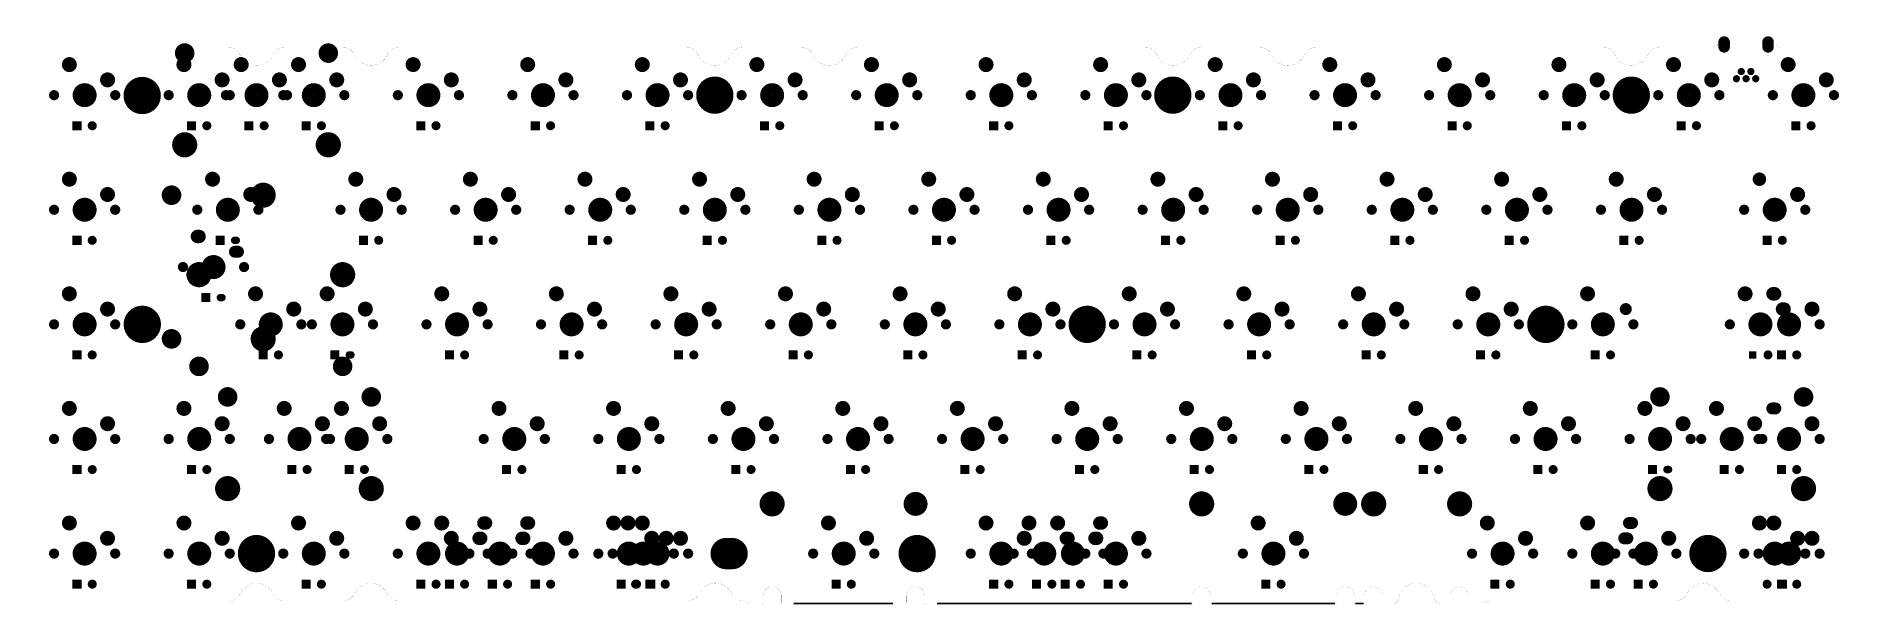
# Model space of a CAD drawing. Header units: millimetres. Extents: x 284 to 586, y -71 to 23.
import ezdxf

# ---------------------------------------------------------------- set-up
doc = ezdxf.new("R2010")
doc.units = ezdxf.units.MM
for name, color, linetype in [('BottomSolder', 6, 'Continuous'), ('KeepOutLayer', 6, 'Continuous'), ('PadHoleLayer', 7, 'Continuous')]:
    doc.layers.add(name, color=color, linetype=linetype)

# ---------------------------------------------------------------- blocks, each defined once
blk = doc.blocks.new('MX1UP__1')
at = {"layer": 'BottomSolder', "const_width": 1.25}
blk.add_lwpolyline([(-1.4, 5.08), (-1.14, 5.08)], dxfattribs=at)
at = {"layer": 'BottomSolder'}
for points, const_width in [([(-1.71, 5.08, 1), (-1.09, 5.08, 1)], 0.623), ([(-1.45, 5.08, 1), (-0.83, 5.08, 1)], 0.623), ([(-5.5, 0, 1), (-4.66, 0, 1)], 0.85), ([(-1, 0, 1), (1, 0, 1)], 1.99), ([(4.66, 0, 1), (5.5, 0, 1)], 0.85), ([(-4.43, -2.54, 1), (-3.19, -2.54, 1)], 1.25), ([(1.92, -5.08, 1), (3.16, -5.08, 1)], 1.25)]:
    blk.add_lwpolyline(points, format="xyb", close=True, dxfattribs=dict(at, const_width=const_width))
blk.add_solid([(2.02, 5.83), (0.52, 5.83), (2.02, 4.33), (0.52, 4.33)], dxfattribs=at)
at = {"layer": 'PadHoleLayer'}
for points, const_width in [([(-1.47, 5.08, 1), (-1.07, 5.08, 1)], 0.4), ([(1.07, 5.08, 1), (1.47, 5.08, 1)], 0.4), ([(-5.5, 0, 1), (-4.66, 0, 1)], 0.85), ([(-1, 0, 1), (1, 0, 1)], 1.99), ([(4.66, 0, 1), (5.5, 0, 1)], 0.85), ([(-4.19, -2.54, 1), (-3.43, -2.54, 1)], 0.751), ([(2.16, -5.08, 1), (2.92, -5.08, 1)], 0.751)]:
    blk.add_lwpolyline(points, format="xyb", close=True, dxfattribs=dict(at, const_width=const_width))
blk = doc.blocks.new('MX1UP__2')
at = {"layer": 'BottomSolder', "const_width": 1.25}
blk.add_lwpolyline([(-1.4, 5.08), (-1.14, 5.08)], dxfattribs=at)
at = {"layer": 'BottomSolder'}
for points, const_width in [([(-1.71, 5.08, 1), (-1.09, 5.08, 1)], 0.623), ([(-1.45, 5.08, 1), (-0.83, 5.08, 1)], 0.623), ([(-5.5, 0, 1), (-4.66, 0, 1)], 0.85), ([(-1, 0, 1), (1, 0, 1)], 1.99), ([(4.66, 0, 1), (5.5, 0, 1)], 0.85), ([(-4.43, -2.54, 1), (-3.19, -2.54, 1)], 1.25), ([(1.92, -5.08, 1), (3.16, -5.08, 1)], 1.25)]:
    blk.add_lwpolyline(points, format="xyb", close=True, dxfattribs=dict(at, const_width=const_width))
blk.add_solid([(2.02, 5.83), (0.52, 5.83), (2.02, 4.33), (0.52, 4.33)], dxfattribs=at)
at = {"layer": 'PadHoleLayer'}
for points, const_width in [([(-1.47, 5.08, 1), (-1.07, 5.08, 1)], 0.4), ([(1.07, 5.08, 1), (1.47, 5.08, 1)], 0.4), ([(-5.5, 0, 1), (-4.66, 0, 1)], 0.85), ([(-1, 0, 1), (1, 0, 1)], 1.99), ([(4.66, 0, 1), (5.5, 0, 1)], 0.85), ([(-4.19, -2.54, 1), (-3.43, -2.54, 1)], 0.751), ([(2.16, -5.08, 1), (2.92, -5.08, 1)], 0.751)]:
    blk.add_lwpolyline(points, format="xyb", close=True, dxfattribs=dict(at, const_width=const_width))
blk = doc.blocks.new('MX1UP__3')
at = {"layer": 'BottomSolder'}
for points, const_width in [([(-1.4, 5.08), (-1.14, 5.08)], 1.25), ([(-3.56, -2.54), (-4.06, -2.54)], 1.99), ([(2.67, -5.08), (2.41, -5.08)], 2.25)]:
    blk.add_lwpolyline(points, dxfattribs=dict(at, const_width=const_width))
for points, const_width in [([(-1.71, 5.08, 1), (-1.09, 5.08, 1)], 0.623), ([(-1.45, 5.08, 1), (-0.83, 5.08, 1)], 0.623), ([(-5.5, 0, 1), (-4.66, 0, 1)], 0.85), ([(-1, 0, 1), (1, 0, 1)], 1.99), ([(4.66, 0, 1), (5.5, 0, 1)], 0.85), ([(-4.56, -2.54, 1), (-3.57, -2.54, 1)], 0.996), ([(-4.05, -2.54, 1), (-3.06, -2.54, 1)], 0.996), ([(1.85, -5.08, 1), (2.97, -5.08, 1)], 1.12), ([(2.11, -5.08, 1), (3.23, -5.08, 1)], 1.12)]:
    blk.add_lwpolyline(points, format="xyb", close=True, dxfattribs=dict(at, const_width=const_width))
blk.add_solid([(2.02, 5.83), (0.52, 5.83), (2.02, 4.33), (0.52, 4.33)], dxfattribs=at)
at = {"layer": 'PadHoleLayer'}
for points, const_width in [([(-1.47, 5.08, 1), (-1.07, 5.08, 1)], 0.4), ([(1.07, 5.08, 1), (1.47, 5.08, 1)], 0.4), ([(-5.5, 0, 1), (-4.66, 0, 1)], 0.85), ([(-1, 0, 1), (1, 0, 1)], 1.99), ([(4.66, 0, 1), (5.5, 0, 1)], 0.85), ([(-4.19, -2.54, 1), (-3.43, -2.54, 1)], 0.751), ([(2.16, -5.08, 1), (2.92, -5.08, 1)], 0.751)]:
    blk.add_lwpolyline(points, format="xyb", close=True, dxfattribs=dict(at, const_width=const_width))
blk = doc.blocks.new('USB_MINI_B__DIP_4')
at = {"layer": 'BottomSolder', "const_width": 1.9}
for points in [[(-3.65, 3.25), (-3.65, 2.45)], [(3.65, 3.25), (3.65, 2.45)]]:
    blk.add_lwpolyline(points, dxfattribs=at)
at = {"layer": 'BottomSolder'}
for points, const_width in [([(-4.13, 3.25, 1), (-3.17, 3.25, 1)], 0.952), ([(-4.13, 2.45, 1), (-3.17, 2.45, 1)], 0.952), ([(3.17, 3.25, 1), (4.13, 3.25, 1)], 0.952), ([(3.17, 2.45, 1), (4.13, 2.45, 1)], 0.952), ([(-1.9, -2.85, 1), (-1.3, -2.85, 1)], 0.602), ([(-1.1, -1.65, 1), (-0.5, -1.65, 1)], 0.602), ([(-0.3, -2.84, 1), (0.3, -2.84, 1)], 0.602), ([(0.5, -1.65, 1), (1.1, -1.65, 1)], 0.602), ([(1.3, -2.85, 1), (1.9, -2.85, 1)], 0.602)]:
    blk.add_lwpolyline(points, format="xyb", close=True, dxfattribs=dict(at, const_width=const_width))
at = {"layer": 'PadHoleLayer'}
for points, const_width in [([(-3.43, 3.42), (-3.43, 2.28, -1), (-3.88, 2.28), (-3.88, 3.42, -1)], 0.15), ([(3.87, 3.42), (3.87, 2.28, -1), (3.42, 2.28), (3.42, 3.42, -1)], 0.15), ([(-1.72, -2.85, 1), (-1.47, -2.85, 1)], 0.25), ([(-0.92, -1.65, 1), (-0.67, -1.65, 1)], 0.25), ([(-0.12, -2.84, 1), (0.12, -2.84, 1)], 0.25), ([(0.67, -1.65, 1), (0.92, -1.65, 1)], 0.25), ([(1.47, -2.85, 1), (1.72, -2.85, 1)], 0.25)]:
    blk.add_lwpolyline(points, format="xyb", close=True, dxfattribs=dict(at, const_width=const_width))
blk = doc.blocks.new('MX1UP__5')
at = {"layer": 'BottomSolder', "const_width": 1.25}
blk.add_lwpolyline([(-1.4, 5.08), (-1.14, 5.08)], dxfattribs=at)
at = {"layer": 'BottomSolder'}
for points, const_width in [([(-1.71, 5.08, 1), (-1.09, 5.08, 1)], 0.623), ([(-1.45, 5.08, 1), (-0.83, 5.08, 1)], 0.623), ([(-5.5, 0, 1), (-4.66, 0, 1)], 0.85), ([(-1, 0, 1), (1, 0, 1)], 1.99), ([(4.66, 0, 1), (5.5, 0, 1)], 0.85), ([(-4.43, -2.54, 1), (-3.19, -2.54, 1)], 1.25), ([(1.92, -5.08, 1), (3.16, -5.08, 1)], 1.25)]:
    blk.add_lwpolyline(points, format="xyb", close=True, dxfattribs=dict(at, const_width=const_width))
blk.add_solid([(2.02, 5.83), (0.52, 5.83), (2.02, 4.33), (0.52, 4.33)], dxfattribs=at)
at = {"layer": 'PadHoleLayer'}
for points, const_width in [([(-1.47, 5.08, 1), (-1.07, 5.08, 1)], 0.4), ([(1.07, 5.08, 1), (1.47, 5.08, 1)], 0.4), ([(-5.5, 0, 1), (-4.66, 0, 1)], 0.85), ([(-1, 0, 1), (1, 0, 1)], 1.99), ([(4.66, 0, 1), (5.5, 0, 1)], 0.85), ([(-4.19, -2.54, 1), (-3.43, -2.54, 1)], 0.751), ([(2.16, -5.08, 1), (2.92, -5.08, 1)], 0.751)]:
    blk.add_lwpolyline(points, format="xyb", close=True, dxfattribs=dict(at, const_width=const_width))
blk = doc.blocks.new('MX1UP__6')
at = {"layer": 'BottomSolder'}
for points, const_width in [([(-1.64, 5.08, 1), (-0.89, 5.08, 1)], 0.75), ([(-5.5, 0, 1), (-4.66, 0, 1)], 0.85), ([(-1, 0, 1), (1, 0, 1)], 1.99), ([(4.66, 0, 1), (5.5, 0, 1)], 0.85), ([(-4.43, -2.54, 1), (-3.19, -2.54, 1)], 1.25), ([(1.92, -5.08, 1), (3.16, -5.08, 1)], 1.25)]:
    blk.add_lwpolyline(points, format="xyb", close=True, dxfattribs=dict(at, const_width=const_width))
blk.add_solid([(2.02, 5.83), (0.52, 5.83), (2.02, 4.33), (0.52, 4.33)], dxfattribs=at)
at = {"layer": 'PadHoleLayer'}
for points, const_width in [([(-1.47, 5.08, 1), (-1.07, 5.08, 1)], 0.4), ([(1.07, 5.08, 1), (1.47, 5.08, 1)], 0.4), ([(-5.5, 0, 1), (-4.66, 0, 1)], 0.85), ([(-1, 0, 1), (1, 0, 1)], 1.99), ([(4.66, 0, 1), (5.5, 0, 1)], 0.85), ([(-4.19, -2.54, 1), (-3.43, -2.54, 1)], 0.751), ([(2.16, -5.08, 1), (2.92, -5.08, 1)], 0.751)]:
    blk.add_lwpolyline(points, format="xyb", close=True, dxfattribs=dict(at, const_width=const_width))
blk = doc.blocks.new('MX1UP__7')
at = {"layer": 'BottomSolder'}
for points, const_width in [([(-1.64, 5.08, 1), (-0.89, 5.08, 1)], 0.75), ([(-5.5, 0, 1), (-4.66, 0, 1)], 0.85), ([(-1, 0, 1), (1, 0, 1)], 1.99), ([(4.66, 0, 1), (5.5, 0, 1)], 0.85), ([(-4.43, -2.54, 1), (-3.19, -2.54, 1)], 1.25), ([(1.92, -5.08, 1), (3.16, -5.08, 1)], 1.25)]:
    blk.add_lwpolyline(points, format="xyb", close=True, dxfattribs=dict(at, const_width=const_width))
blk.add_solid([(2.02, 5.83), (0.52, 5.83), (2.02, 4.33), (0.52, 4.33)], dxfattribs=at)
at = {"layer": 'PadHoleLayer'}
for points, const_width in [([(-1.47, 5.08, 1), (-1.07, 5.08, 1)], 0.4), ([(1.07, 5.08, 1), (1.47, 5.08, 1)], 0.4), ([(-5.5, 0, 1), (-4.66, 0, 1)], 0.85), ([(-1, 0, 1), (1, 0, 1)], 1.99), ([(4.66, 0, 1), (5.5, 0, 1)], 0.85), ([(-4.19, -2.54, 1), (-3.43, -2.54, 1)], 0.751), ([(2.16, -5.08, 1), (2.92, -5.08, 1)], 0.751)]:
    blk.add_lwpolyline(points, format="xyb", close=True, dxfattribs=dict(at, const_width=const_width))
blk = doc.blocks.new('MX1UP__8')
at = {"layer": 'BottomSolder'}
for points, const_width in [([(-1.64, 5.08, 1), (-0.89, 5.08, 1)], 0.75), ([(-5.5, 0, 1), (-4.66, 0, 1)], 0.85), ([(-1, 0, 1), (1, 0, 1)], 1.99), ([(4.66, 0, 1), (5.5, 0, 1)], 0.85), ([(-4.43, -2.54, 1), (-3.19, -2.54, 1)], 1.25), ([(1.92, -5.08, 1), (3.16, -5.08, 1)], 1.25)]:
    blk.add_lwpolyline(points, format="xyb", close=True, dxfattribs=dict(at, const_width=const_width))
blk.add_solid([(2.02, 5.83), (0.52, 5.83), (2.02, 4.33), (0.52, 4.33)], dxfattribs=at)
at = {"layer": 'PadHoleLayer'}
for points, const_width in [([(-1.47, 5.08, 1), (-1.07, 5.08, 1)], 0.4), ([(1.07, 5.08, 1), (1.47, 5.08, 1)], 0.4), ([(-5.5, 0, 1), (-4.66, 0, 1)], 0.85), ([(-1, 0, 1), (1, 0, 1)], 1.99), ([(4.66, 0, 1), (5.5, 0, 1)], 0.85), ([(-4.19, -2.54, 1), (-3.43, -2.54, 1)], 0.751), ([(2.16, -5.08, 1), (2.92, -5.08, 1)], 0.751)]:
    blk.add_lwpolyline(points, format="xyb", close=True, dxfattribs=dict(at, const_width=const_width))
blk = doc.blocks.new('MX1UP__9')
at = {"layer": 'BottomSolder'}
for points, const_width in [([(-1.64, 5.08, 1), (-0.89, 5.08, 1)], 0.75), ([(-5.5, 0, 1), (-4.66, 0, 1)], 0.85), ([(-1, 0, 1), (1, 0, 1)], 1.99), ([(4.66, 0, 1), (5.5, 0, 1)], 0.85), ([(-4.43, -2.54, 1), (-3.19, -2.54, 1)], 1.25), ([(1.92, -5.08, 1), (3.16, -5.08, 1)], 1.25)]:
    blk.add_lwpolyline(points, format="xyb", close=True, dxfattribs=dict(at, const_width=const_width))
blk.add_solid([(2.02, 5.83), (0.52, 5.83), (2.02, 4.33), (0.52, 4.33)], dxfattribs=at)
at = {"layer": 'PadHoleLayer'}
for points, const_width in [([(-1.47, 5.08, 1), (-1.07, 5.08, 1)], 0.4), ([(1.07, 5.08, 1), (1.47, 5.08, 1)], 0.4), ([(-5.5, 0, 1), (-4.66, 0, 1)], 0.85), ([(-1, 0, 1), (1, 0, 1)], 1.99), ([(4.66, 0, 1), (5.5, 0, 1)], 0.85), ([(-4.19, -2.54, 1), (-3.43, -2.54, 1)], 0.751), ([(2.16, -5.08, 1), (2.92, -5.08, 1)], 0.751)]:
    blk.add_lwpolyline(points, format="xyb", close=True, dxfattribs=dict(at, const_width=const_width))
blk = doc.blocks.new('MX1UP__10')
at = {"layer": 'BottomSolder'}
for points, const_width in [([(-1.65, 5.08, 1), (-0.89, 5.08, 1)], 0.75), ([(-5.5, 0, 1), (-4.66, 0, 1)], 0.85), ([(-1, 0, 1), (1, 0, 1)], 1.99), ([(4.66, 0, 1), (5.5, 0, 1)], 0.85), ([(-4.43, -2.54, 1), (-3.19, -2.54, 1)], 1.25), ([(1.92, -5.08, 1), (3.16, -5.08, 1)], 1.25)]:
    blk.add_lwpolyline(points, format="xyb", close=True, dxfattribs=dict(at, const_width=const_width))
blk.add_solid([(2.02, 5.83), (0.52, 5.83), (2.02, 4.33), (0.52, 4.33)], dxfattribs=at)
at = {"layer": 'PadHoleLayer'}
for points, const_width in [([(-1.47, 5.08, 1), (-1.07, 5.08, 1)], 0.4), ([(1.07, 5.08, 1), (1.47, 5.08, 1)], 0.4), ([(-5.5, 0, 1), (-4.66, 0, 1)], 0.85), ([(-1, 0, 1), (1, 0, 1)], 1.99), ([(4.66, 0, 1), (5.5, 0, 1)], 0.85), ([(-4.19, -2.54, 1), (-3.43, -2.54, 1)], 0.751), ([(2.16, -5.08, 1), (2.92, -5.08, 1)], 0.751)]:
    blk.add_lwpolyline(points, format="xyb", close=True, dxfattribs=dict(at, const_width=const_width))
blk = doc.blocks.new('MX1UP__11')
at = {"layer": 'BottomSolder'}
for points, const_width in [([(-1.65, 5.08, 1), (-0.89, 5.08, 1)], 0.75), ([(-5.5, 0, 1), (-4.66, 0, 1)], 0.85), ([(-1, 0, 1), (1, 0, 1)], 1.99), ([(4.66, 0, 1), (5.5, 0, 1)], 0.85), ([(-4.43, -2.54, 1), (-3.19, -2.54, 1)], 1.25), ([(1.92, -5.08, 1), (3.16, -5.08, 1)], 1.25)]:
    blk.add_lwpolyline(points, format="xyb", close=True, dxfattribs=dict(at, const_width=const_width))
blk.add_solid([(2.02, 5.83), (0.52, 5.83), (2.02, 4.33), (0.52, 4.33)], dxfattribs=at)
at = {"layer": 'PadHoleLayer'}
for points, const_width in [([(-1.47, 5.08, 1), (-1.07, 5.08, 1)], 0.4), ([(1.07, 5.08, 1), (1.47, 5.08, 1)], 0.4), ([(-5.5, 0, 1), (-4.66, 0, 1)], 0.85), ([(-1, 0, 1), (1, 0, 1)], 1.99), ([(4.66, 0, 1), (5.5, 0, 1)], 0.85), ([(-4.19, -2.54, 1), (-3.43, -2.54, 1)], 0.751), ([(2.16, -5.08, 1), (2.92, -5.08, 1)], 0.751)]:
    blk.add_lwpolyline(points, format="xyb", close=True, dxfattribs=dict(at, const_width=const_width))
blk = doc.blocks.new('MX1UP__12')
at = {"layer": 'BottomSolder'}
for points, const_width in [([(-1.64, 5.08, 1), (-0.89, 5.08, 1)], 0.75), ([(-5.5, 0, 1), (-4.66, 0, 1)], 0.85), ([(-1, 0, 1), (1, 0, 1)], 1.99), ([(4.66, 0, 1), (5.5, 0, 1)], 0.85), ([(-4.43, -2.54, 1), (-3.19, -2.54, 1)], 1.25), ([(1.92, -5.08, 1), (3.16, -5.08, 1)], 1.25)]:
    blk.add_lwpolyline(points, format="xyb", close=True, dxfattribs=dict(at, const_width=const_width))
blk.add_solid([(2.02, 5.83), (0.52, 5.83), (2.02, 4.33), (0.52, 4.33)], dxfattribs=at)
at = {"layer": 'PadHoleLayer'}
for points, const_width in [([(-1.47, 5.08, 1), (-1.07, 5.08, 1)], 0.4), ([(1.07, 5.08, 1), (1.47, 5.08, 1)], 0.4), ([(-5.5, 0, 1), (-4.66, 0, 1)], 0.85), ([(-1, 0, 1), (1, 0, 1)], 1.99), ([(4.66, 0, 1), (5.5, 0, 1)], 0.85), ([(-4.19, -2.54, 1), (-3.43, -2.54, 1)], 0.751), ([(2.16, -5.08, 1), (2.92, -5.08, 1)], 0.751)]:
    blk.add_lwpolyline(points, format="xyb", close=True, dxfattribs=dict(at, const_width=const_width))
blk = doc.blocks.new('MX1UP__13')
at = {"layer": 'BottomSolder'}
for points, const_width in [([(-1.64, 5.08, 1), (-0.89, 5.08, 1)], 0.75), ([(-5.5, 0, 1), (-4.66, 0, 1)], 0.85), ([(-1, 0, 1), (1, 0, 1)], 1.99), ([(4.66, 0, 1), (5.5, 0, 1)], 0.85), ([(-4.43, -2.54, 1), (-3.19, -2.54, 1)], 1.25), ([(1.92, -5.08, 1), (3.16, -5.08, 1)], 1.25)]:
    blk.add_lwpolyline(points, format="xyb", close=True, dxfattribs=dict(at, const_width=const_width))
blk.add_solid([(2.02, 5.83), (0.52, 5.83), (2.02, 4.33), (0.52, 4.33)], dxfattribs=at)
at = {"layer": 'PadHoleLayer'}
for points, const_width in [([(-1.47, 5.08, 1), (-1.07, 5.08, 1)], 0.4), ([(1.07, 5.08, 1), (1.47, 5.08, 1)], 0.4), ([(-5.5, 0, 1), (-4.66, 0, 1)], 0.85), ([(-1, 0, 1), (1, 0, 1)], 1.99), ([(4.66, 0, 1), (5.5, 0, 1)], 0.85), ([(-4.19, -2.54, 1), (-3.43, -2.54, 1)], 0.751), ([(2.16, -5.08, 1), (2.92, -5.08, 1)], 0.751)]:
    blk.add_lwpolyline(points, format="xyb", close=True, dxfattribs=dict(at, const_width=const_width))
blk = doc.blocks.new('MX1UP__14')
at = {"layer": 'BottomSolder'}
for points, const_width in [([(-1.65, 5.08, 1), (-0.89, 5.08, 1)], 0.75), ([(-5.5, 0, 1), (-4.66, 0, 1)], 0.85), ([(-1, 0, 1), (1, 0, 1)], 1.99), ([(4.66, 0, 1), (5.5, 0, 1)], 0.85), ([(-4.43, -2.54, 1), (-3.19, -2.54, 1)], 1.25), ([(1.92, -5.08, 1), (3.16, -5.08, 1)], 1.25)]:
    blk.add_lwpolyline(points, format="xyb", close=True, dxfattribs=dict(at, const_width=const_width))
blk.add_solid([(2.02, 5.83), (0.52, 5.83), (2.02, 4.33), (0.52, 4.33)], dxfattribs=at)
at = {"layer": 'PadHoleLayer'}
for points, const_width in [([(-1.47, 5.08, 1), (-1.07, 5.08, 1)], 0.4), ([(1.07, 5.08, 1), (1.47, 5.08, 1)], 0.4), ([(-5.5, 0, 1), (-4.66, 0, 1)], 0.85), ([(-1, 0, 1), (1, 0, 1)], 1.99), ([(4.66, 0, 1), (5.5, 0, 1)], 0.85), ([(-4.19, -2.54, 1), (-3.43, -2.54, 1)], 0.751), ([(2.16, -5.08, 1), (2.92, -5.08, 1)], 0.751)]:
    blk.add_lwpolyline(points, format="xyb", close=True, dxfattribs=dict(at, const_width=const_width))
blk = doc.blocks.new('MX1UP__15')
at = {"layer": 'BottomSolder'}
for points, const_width in [([(-1.64, 5.08, 1), (-0.89, 5.08, 1)], 0.75), ([(-5.5, 0, 1), (-4.66, 0, 1)], 0.85), ([(-1, 0, 1), (1, 0, 1)], 1.99), ([(4.66, 0, 1), (5.5, 0, 1)], 0.85), ([(-4.43, -2.54, 1), (-3.19, -2.54, 1)], 1.25), ([(1.98, -5.08, 1), (3.1, -5.08, 1)], 1.12)]:
    blk.add_lwpolyline(points, format="xyb", close=True, dxfattribs=dict(at, const_width=const_width))
blk.add_solid([(2.02, 5.83), (0.52, 5.83), (2.02, 4.33), (0.52, 4.33)], dxfattribs=at)
at = {"layer": 'PadHoleLayer'}
for points, const_width in [([(-1.47, 5.08, 1), (-1.07, 5.08, 1)], 0.4), ([(1.07, 5.08, 1), (1.47, 5.08, 1)], 0.4), ([(-5.5, 0, 1), (-4.66, 0, 1)], 0.85), ([(-1, 0, 1), (1, 0, 1)], 1.99), ([(4.66, 0, 1), (5.5, 0, 1)], 0.85), ([(-4.19, -2.54, 1), (-3.43, -2.54, 1)], 0.751), ([(2.16, -5.08, 1), (2.92, -5.08, 1)], 0.751)]:
    blk.add_lwpolyline(points, format="xyb", close=True, dxfattribs=dict(at, const_width=const_width))
blk = doc.blocks.new('MX1UP__16')
at = {"layer": 'BottomSolder'}
for points, const_width in [([(-1.65, 5.08, 1), (-0.89, 5.08, 1)], 0.75), ([(-5.5, 0, 1), (-4.66, 0, 1)], 0.85), ([(-1, 0, 1), (1, 0, 1)], 1.99), ([(4.66, 0, 1), (5.5, 0, 1)], 0.85), ([(-4.43, -2.54, 1), (-3.19, -2.54, 1)], 1.25), ([(1.92, -5.08, 1), (3.16, -5.08, 1)], 1.25)]:
    blk.add_lwpolyline(points, format="xyb", close=True, dxfattribs=dict(at, const_width=const_width))
blk.add_solid([(2.02, 5.83), (0.52, 5.83), (2.02, 4.33), (0.52, 4.33)], dxfattribs=at)
at = {"layer": 'PadHoleLayer'}
for points, const_width in [([(-1.47, 5.08, 1), (-1.07, 5.08, 1)], 0.4), ([(1.07, 5.08, 1), (1.47, 5.08, 1)], 0.4), ([(-5.5, 0, 1), (-4.66, 0, 1)], 0.85), ([(-1, 0, 1), (1, 0, 1)], 1.99), ([(4.66, 0, 1), (5.5, 0, 1)], 0.85), ([(-4.19, -2.54, 1), (-3.43, -2.54, 1)], 0.751), ([(2.16, -5.08, 1), (2.92, -5.08, 1)], 0.751)]:
    blk.add_lwpolyline(points, format="xyb", close=True, dxfattribs=dict(at, const_width=const_width))
blk = doc.blocks.new('MX1UP__17')
at = {"layer": 'BottomSolder'}
for points, const_width in [([(-1.64, 5.08, 1), (-0.89, 5.08, 1)], 0.75), ([(-5.5, 0, 1), (-4.66, 0, 1)], 0.85), ([(-1, 0, 1), (1, 0, 1)], 1.99), ([(4.66, 0, 1), (5.5, 0, 1)], 0.85), ([(-4.43, -2.54, 1), (-3.19, -2.54, 1)], 1.25), ([(1.85, -5.08, 1), (2.97, -5.08, 1)], 1.12), ([(2.11, -5.08, 1), (3.23, -5.08, 1)], 1.12)]:
    blk.add_lwpolyline(points, format="xyb", close=True, dxfattribs=dict(at, const_width=const_width))
at = {"layer": 'BottomSolder', "const_width": 2.25}
blk.add_lwpolyline([(2.67, -5.08), (2.41, -5.08)], dxfattribs=at)
at = {"layer": 'BottomSolder'}
blk.add_solid([(2.02, 5.83), (0.52, 5.83), (2.02, 4.33), (0.52, 4.33)], dxfattribs=at)
at = {"layer": 'PadHoleLayer'}
for points, const_width in [([(-1.47, 5.08, 1), (-1.07, 5.08, 1)], 0.4), ([(1.07, 5.08, 1), (1.47, 5.08, 1)], 0.4), ([(-5.5, 0, 1), (-4.66, 0, 1)], 0.85), ([(-1, 0, 1), (1, 0, 1)], 1.99), ([(4.66, 0, 1), (5.5, 0, 1)], 0.85), ([(-4.19, -2.54, 1), (-3.43, -2.54, 1)], 0.751), ([(2.16, -5.08, 1), (2.92, -5.08, 1)], 0.751)]:
    blk.add_lwpolyline(points, format="xyb", close=True, dxfattribs=dict(at, const_width=const_width))
blk = doc.blocks.new('MX1UP__18')
at = {"layer": 'BottomSolder'}
for points, const_width in [([(-1.64, 5.08, 1), (-0.89, 5.08, 1)], 0.75), ([(-5.5, 0, 1), (-4.66, 0, 1)], 0.85), ([(-1, 0, 1), (1, 0, 1)], 1.99), ([(4.66, 0, 1), (5.5, 0, 1)], 0.85), ([(-4.43, -2.54, 1), (-3.19, -2.54, 1)], 1.25), ([(1.92, -5.08, 1), (3.16, -5.08, 1)], 1.25)]:
    blk.add_lwpolyline(points, format="xyb", close=True, dxfattribs=dict(at, const_width=const_width))
blk.add_solid([(2.02, 5.83), (0.52, 5.83), (2.02, 4.33), (0.52, 4.33)], dxfattribs=at)
at = {"layer": 'PadHoleLayer'}
for points, const_width in [([(-1.47, 5.08, 1), (-1.07, 5.08, 1)], 0.4), ([(1.07, 5.08, 1), (1.47, 5.08, 1)], 0.4), ([(-5.5, 0, 1), (-4.66, 0, 1)], 0.85), ([(-1, 0, 1), (1, 0, 1)], 1.99), ([(4.66, 0, 1), (5.5, 0, 1)], 0.85), ([(-4.19, -2.54, 1), (-3.43, -2.54, 1)], 0.751), ([(2.16, -5.08, 1), (2.92, -5.08, 1)], 0.751)]:
    blk.add_lwpolyline(points, format="xyb", close=True, dxfattribs=dict(at, const_width=const_width))
blk = doc.blocks.new('MX1UP__19')
at = {"layer": 'BottomSolder'}
for points, const_width in [([(-1.65, 5.08, 1), (-0.89, 5.08, 1)], 0.75), ([(-5.5, 0, 1), (-4.66, 0, 1)], 0.85), ([(-1, 0, 1), (1, 0, 1)], 1.99), ([(4.66, 0, 1), (5.5, 0, 1)], 0.85), ([(-4.43, -2.54, 1), (-3.19, -2.54, 1)], 1.25), ([(1.92, -5.08, 1), (3.16, -5.08, 1)], 1.25)]:
    blk.add_lwpolyline(points, format="xyb", close=True, dxfattribs=dict(at, const_width=const_width))
blk.add_solid([(2.02, 5.83), (0.52, 5.83), (2.02, 4.33), (0.52, 4.33)], dxfattribs=at)
at = {"layer": 'PadHoleLayer'}
for points, const_width in [([(-1.47, 5.08, 1), (-1.07, 5.08, 1)], 0.4), ([(1.07, 5.08, 1), (1.47, 5.08, 1)], 0.4), ([(-5.5, 0, 1), (-4.66, 0, 1)], 0.85), ([(-1, 0, 1), (1, 0, 1)], 1.99), ([(4.66, 0, 1), (5.5, 0, 1)], 0.85), ([(-4.19, -2.54, 1), (-3.43, -2.54, 1)], 0.751), ([(2.16, -5.08, 1), (2.92, -5.08, 1)], 0.751)]:
    blk.add_lwpolyline(points, format="xyb", close=True, dxfattribs=dict(at, const_width=const_width))
blk = doc.blocks.new('MX1UP__20')
at = {"layer": 'BottomSolder'}
for points, const_width in [([(-1.64, 5.08, 1), (-0.89, 5.08, 1)], 0.75), ([(-5.5, 0, 1), (-4.66, 0, 1)], 0.85), ([(-1, 0, 1), (1, 0, 1)], 1.99), ([(4.66, 0, 1), (5.5, 0, 1)], 0.85), ([(-4.43, -2.54, 1), (-3.19, -2.54, 1)], 1.25), ([(1.92, -5.08, 1), (3.16, -5.08, 1)], 1.25)]:
    blk.add_lwpolyline(points, format="xyb", close=True, dxfattribs=dict(at, const_width=const_width))
blk.add_solid([(2.02, 5.83), (0.52, 5.83), (2.02, 4.33), (0.52, 4.33)], dxfattribs=at)
at = {"layer": 'PadHoleLayer'}
for points, const_width in [([(-1.47, 5.08, 1), (-1.07, 5.08, 1)], 0.4), ([(1.07, 5.08, 1), (1.47, 5.08, 1)], 0.4), ([(-5.5, 0, 1), (-4.66, 0, 1)], 0.85), ([(-1, 0, 1), (1, 0, 1)], 1.99), ([(4.66, 0, 1), (5.5, 0, 1)], 0.85), ([(-4.19, -2.54, 1), (-3.43, -2.54, 1)], 0.751), ([(2.16, -5.08, 1), (2.92, -5.08, 1)], 0.751)]:
    blk.add_lwpolyline(points, format="xyb", close=True, dxfattribs=dict(at, const_width=const_width))
blk = doc.blocks.new('MX1UP__21')
at = {"layer": 'BottomSolder'}
for points, const_width in [([(-1.64, 5.08, 1), (-0.89, 5.08, 1)], 0.75), ([(-5.5, 0, 1), (-4.66, 0, 1)], 0.85), ([(-1, 0, 1), (1, 0, 1)], 1.99), ([(4.66, 0, 1), (5.5, 0, 1)], 0.85), ([(-4.43, -2.54, 1), (-3.19, -2.54, 1)], 1.25), ([(1.92, -5.08, 1), (3.16, -5.08, 1)], 1.25)]:
    blk.add_lwpolyline(points, format="xyb", close=True, dxfattribs=dict(at, const_width=const_width))
blk.add_solid([(2.02, 5.83), (0.52, 5.83), (2.02, 4.33), (0.52, 4.33)], dxfattribs=at)
at = {"layer": 'PadHoleLayer'}
for points, const_width in [([(-1.47, 5.08, 1), (-1.07, 5.08, 1)], 0.4), ([(1.07, 5.08, 1), (1.47, 5.08, 1)], 0.4), ([(-5.5, 0, 1), (-4.66, 0, 1)], 0.85), ([(-1, 0, 1), (1, 0, 1)], 1.99), ([(4.66, 0, 1), (5.5, 0, 1)], 0.85), ([(-4.19, -2.54, 1), (-3.43, -2.54, 1)], 0.751), ([(2.16, -5.08, 1), (2.92, -5.08, 1)], 0.751)]:
    blk.add_lwpolyline(points, format="xyb", close=True, dxfattribs=dict(at, const_width=const_width))
blk = doc.blocks.new('MX1UP__22')
at = {"layer": 'BottomSolder'}
for points, const_width in [([(-1.65, 5.08, 1), (-0.89, 5.08, 1)], 0.75), ([(-5.5, 0, 1), (-4.66, 0, 1)], 0.85), ([(-1, 0, 1), (1, 0, 1)], 1.99), ([(4.66, 0, 1), (5.5, 0, 1)], 0.85), ([(-4.43, -2.54, 1), (-3.19, -2.54, 1)], 1.25), ([(1.92, -5.08, 1), (3.16, -5.08, 1)], 1.25)]:
    blk.add_lwpolyline(points, format="xyb", close=True, dxfattribs=dict(at, const_width=const_width))
blk.add_solid([(2.02, 5.83), (0.52, 5.83), (2.02, 4.33), (0.52, 4.33)], dxfattribs=at)
at = {"layer": 'PadHoleLayer'}
for points, const_width in [([(-1.47, 5.08, 1), (-1.07, 5.08, 1)], 0.4), ([(1.07, 5.08, 1), (1.47, 5.08, 1)], 0.4), ([(-5.5, 0, 1), (-4.66, 0, 1)], 0.85), ([(-1, 0, 1), (1, 0, 1)], 1.99), ([(4.66, 0, 1), (5.5, 0, 1)], 0.85), ([(-4.19, -2.54, 1), (-3.43, -2.54, 1)], 0.751), ([(2.16, -5.08, 1), (2.92, -5.08, 1)], 0.751)]:
    blk.add_lwpolyline(points, format="xyb", close=True, dxfattribs=dict(at, const_width=const_width))
blk = doc.blocks.new('MX1UP__23')
at = {"layer": 'BottomSolder'}
for points, const_width in [([(-1.65, 5.08, 1), (-0.89, 5.08, 1)], 0.75), ([(-5.5, 0, 1), (-4.66, 0, 1)], 0.85), ([(-1, 0, 1), (1, 0, 1)], 1.99), ([(4.66, 0, 1), (5.5, 0, 1)], 0.85), ([(-4.43, -2.54, 1), (-3.19, -2.54, 1)], 1.25), ([(1.92, -5.08, 1), (3.16, -5.08, 1)], 1.25)]:
    blk.add_lwpolyline(points, format="xyb", close=True, dxfattribs=dict(at, const_width=const_width))
blk.add_solid([(2.02, 5.83), (0.52, 5.83), (2.02, 4.33), (0.52, 4.33)], dxfattribs=at)
at = {"layer": 'PadHoleLayer'}
for points, const_width in [([(-1.47, 5.08, 1), (-1.07, 5.08, 1)], 0.4), ([(1.07, 5.08, 1), (1.47, 5.08, 1)], 0.4), ([(-5.5, 0, 1), (-4.66, 0, 1)], 0.85), ([(-1, 0, 1), (1, 0, 1)], 1.99), ([(4.66, 0, 1), (5.5, 0, 1)], 0.85), ([(-4.19, -2.54, 1), (-3.43, -2.54, 1)], 0.751), ([(2.16, -5.08, 1), (2.92, -5.08, 1)], 0.751)]:
    blk.add_lwpolyline(points, format="xyb", close=True, dxfattribs=dict(at, const_width=const_width))
blk = doc.blocks.new('MX1UP__24')
at = {"layer": 'BottomSolder'}
for points, const_width in [([(-1.65, 5.08, 1), (-0.89, 5.08, 1)], 0.75), ([(-5.5, 0, 1), (-4.66, 0, 1)], 0.85), ([(-1, 0, 1), (1, 0, 1)], 1.99), ([(4.66, 0, 1), (5.5, 0, 1)], 0.85), ([(-4.43, -2.54, 1), (-3.19, -2.54, 1)], 1.25), ([(1.92, -5.08, 1), (3.16, -5.08, 1)], 1.25)]:
    blk.add_lwpolyline(points, format="xyb", close=True, dxfattribs=dict(at, const_width=const_width))
blk.add_solid([(2.02, 5.83), (0.52, 5.83), (2.02, 4.33), (0.52, 4.33)], dxfattribs=at)
at = {"layer": 'PadHoleLayer'}
for points, const_width in [([(-1.47, 5.08, 1), (-1.07, 5.08, 1)], 0.4), ([(1.07, 5.08, 1), (1.47, 5.08, 1)], 0.4), ([(-5.5, 0, 1), (-4.66, 0, 1)], 0.85), ([(-1, 0, 1), (1, 0, 1)], 1.99), ([(4.66, 0, 1), (5.5, 0, 1)], 0.85), ([(-4.19, -2.54, 1), (-3.43, -2.54, 1)], 0.751), ([(2.16, -5.08, 1), (2.92, -5.08, 1)], 0.751)]:
    blk.add_lwpolyline(points, format="xyb", close=True, dxfattribs=dict(at, const_width=const_width))
blk = doc.blocks.new('MX1UP__25')
at = {"layer": 'BottomSolder'}
for points, const_width in [([(-1.64, 5.08, 1), (-0.89, 5.08, 1)], 0.75), ([(-5.5, 0, 1), (-4.66, 0, 1)], 0.85), ([(-1, 0, 1), (1, 0, 1)], 1.99), ([(4.66, 0, 1), (5.5, 0, 1)], 0.85), ([(-4.43, -2.54, 1), (-3.19, -2.54, 1)], 1.25), ([(1.92, -5.08, 1), (3.16, -5.08, 1)], 1.25)]:
    blk.add_lwpolyline(points, format="xyb", close=True, dxfattribs=dict(at, const_width=const_width))
blk.add_solid([(2.02, 5.83), (0.52, 5.83), (2.02, 4.33), (0.52, 4.33)], dxfattribs=at)
at = {"layer": 'PadHoleLayer'}
for points, const_width in [([(-1.47, 5.08, 1), (-1.07, 5.08, 1)], 0.4), ([(1.07, 5.08, 1), (1.47, 5.08, 1)], 0.4), ([(-5.5, 0, 1), (-4.66, 0, 1)], 0.85), ([(-1, 0, 1), (1, 0, 1)], 1.99), ([(4.66, 0, 1), (5.5, 0, 1)], 0.85), ([(-4.19, -2.54, 1), (-3.43, -2.54, 1)], 0.751), ([(2.16, -5.08, 1), (2.92, -5.08, 1)], 0.751)]:
    blk.add_lwpolyline(points, format="xyb", close=True, dxfattribs=dict(at, const_width=const_width))
blk = doc.blocks.new('MX1UP__26')
at = {"layer": 'BottomSolder'}
for points, const_width in [([(-1.64, 5.08, 1), (-0.89, 5.08, 1)], 0.75), ([(-5.5, 0, 1), (-4.66, 0, 1)], 0.85), ([(-1, 0, 1), (1, 0, 1)], 1.99), ([(4.66, 0, 1), (5.5, 0, 1)], 0.85), ([(-4.43, -2.54, 1), (-3.19, -2.54, 1)], 1.25), ([(1.92, -5.08, 1), (3.16, -5.08, 1)], 1.25)]:
    blk.add_lwpolyline(points, format="xyb", close=True, dxfattribs=dict(at, const_width=const_width))
blk.add_solid([(2.02, 5.83), (0.52, 5.83), (2.02, 4.33), (0.52, 4.33)], dxfattribs=at)
at = {"layer": 'PadHoleLayer'}
for points, const_width in [([(-1.47, 5.08, 1), (-1.07, 5.08, 1)], 0.4), ([(1.07, 5.08, 1), (1.47, 5.08, 1)], 0.4), ([(-5.5, 0, 1), (-4.66, 0, 1)], 0.85), ([(-1, 0, 1), (1, 0, 1)], 1.99), ([(4.66, 0, 1), (5.5, 0, 1)], 0.85), ([(-4.19, -2.54, 1), (-3.43, -2.54, 1)], 0.751), ([(2.16, -5.08, 1), (2.92, -5.08, 1)], 0.751)]:
    blk.add_lwpolyline(points, format="xyb", close=True, dxfattribs=dict(at, const_width=const_width))
blk = doc.blocks.new('MX1UP__27')
at = {"layer": 'BottomSolder'}
for points, const_width in [([(-1.64, 5.08, 1), (-0.89, 5.08, 1)], 0.75), ([(-5.5, 0, 1), (-4.66, 0, 1)], 0.85), ([(-1, 0, 1), (1, 0, 1)], 1.99), ([(4.66, 0, 1), (5.5, 0, 1)], 0.85), ([(-4.43, -2.54, 1), (-3.19, -2.54, 1)], 1.25), ([(1.92, -5.08, 1), (3.16, -5.08, 1)], 1.25)]:
    blk.add_lwpolyline(points, format="xyb", close=True, dxfattribs=dict(at, const_width=const_width))
blk.add_solid([(2.02, 5.83), (0.52, 5.83), (2.02, 4.33), (0.52, 4.33)], dxfattribs=at)
at = {"layer": 'PadHoleLayer'}
for points, const_width in [([(-1.47, 5.08, 1), (-1.07, 5.08, 1)], 0.4), ([(1.07, 5.08, 1), (1.47, 5.08, 1)], 0.4), ([(-5.5, 0, 1), (-4.66, 0, 1)], 0.85), ([(-1, 0, 1), (1, 0, 1)], 1.99), ([(4.66, 0, 1), (5.5, 0, 1)], 0.85), ([(-4.19, -2.54, 1), (-3.43, -2.54, 1)], 0.751), ([(2.16, -5.08, 1), (2.92, -5.08, 1)], 0.751)]:
    blk.add_lwpolyline(points, format="xyb", close=True, dxfattribs=dict(at, const_width=const_width))
blk = doc.blocks.new('MX1UP__28')
at = {"layer": 'BottomSolder'}
for points, const_width in [([(-1.64, 5.08, 1), (-0.89, 5.08, 1)], 0.75), ([(-5.5, 0, 1), (-4.66, 0, 1)], 0.85), ([(-1, 0, 1), (1, 0, 1)], 1.99), ([(4.66, 0, 1), (5.5, 0, 1)], 0.85), ([(-4.43, -2.54, 1), (-3.19, -2.54, 1)], 1.25), ([(1.92, -5.08, 1), (3.16, -5.08, 1)], 1.25)]:
    blk.add_lwpolyline(points, format="xyb", close=True, dxfattribs=dict(at, const_width=const_width))
blk.add_solid([(2.02, 5.83), (0.52, 5.83), (2.02, 4.33), (0.52, 4.33)], dxfattribs=at)
at = {"layer": 'PadHoleLayer'}
for points, const_width in [([(-1.47, 5.08, 1), (-1.07, 5.08, 1)], 0.4), ([(1.07, 5.08, 1), (1.47, 5.08, 1)], 0.4), ([(-5.5, 0, 1), (-4.66, 0, 1)], 0.85), ([(-1, 0, 1), (1, 0, 1)], 1.99), ([(4.66, 0, 1), (5.5, 0, 1)], 0.85), ([(-4.19, -2.54, 1), (-3.43, -2.54, 1)], 0.751), ([(2.16, -5.08, 1), (2.92, -5.08, 1)], 0.751)]:
    blk.add_lwpolyline(points, format="xyb", close=True, dxfattribs=dict(at, const_width=const_width))
blk = doc.blocks.new('MX1UP__29')
at = {"layer": 'BottomSolder'}
for points, const_width in [([(-1.64, 5.08, 1), (-0.89, 5.08, 1)], 0.75), ([(-5.5, 0, 1), (-4.66, 0, 1)], 0.85), ([(-1, 0, 1), (1, 0, 1)], 1.99), ([(4.66, 0, 1), (5.5, 0, 1)], 0.85), ([(-4.43, -2.54, 1), (-3.19, -2.54, 1)], 1.25), ([(1.92, -5.08, 1), (3.16, -5.08, 1)], 1.25)]:
    blk.add_lwpolyline(points, format="xyb", close=True, dxfattribs=dict(at, const_width=const_width))
blk.add_solid([(2.02, 5.83), (0.52, 5.83), (2.02, 4.33), (0.52, 4.33)], dxfattribs=at)
at = {"layer": 'PadHoleLayer'}
for points, const_width in [([(-1.47, 5.08, 1), (-1.07, 5.08, 1)], 0.4), ([(1.07, 5.08, 1), (1.47, 5.08, 1)], 0.4), ([(-5.5, 0, 1), (-4.66, 0, 1)], 0.85), ([(-1, 0, 1), (1, 0, 1)], 1.99), ([(4.66, 0, 1), (5.5, 0, 1)], 0.85), ([(-4.19, -2.54, 1), (-3.43, -2.54, 1)], 0.751), ([(2.16, -5.08, 1), (2.92, -5.08, 1)], 0.751)]:
    blk.add_lwpolyline(points, format="xyb", close=True, dxfattribs=dict(at, const_width=const_width))
blk = doc.blocks.new('MX1UP__30')
at = {"layer": 'BottomSolder'}
for points, const_width in [([(-1.64, 5.08, 1), (-0.89, 5.08, 1)], 0.75), ([(-5.5, 0, 1), (-4.66, 0, 1)], 0.85), ([(-1, 0, 1), (1, 0, 1)], 1.99), ([(4.66, 0, 1), (5.5, 0, 1)], 0.85), ([(-4.43, -2.54, 1), (-3.19, -2.54, 1)], 1.25), ([(1.92, -5.08, 1), (3.16, -5.08, 1)], 1.25)]:
    blk.add_lwpolyline(points, format="xyb", close=True, dxfattribs=dict(at, const_width=const_width))
blk.add_solid([(2.02, 5.83), (0.52, 5.83), (2.02, 4.33), (0.52, 4.33)], dxfattribs=at)
at = {"layer": 'PadHoleLayer'}
for points, const_width in [([(-1.47, 5.08, 1), (-1.07, 5.08, 1)], 0.4), ([(1.07, 5.08, 1), (1.47, 5.08, 1)], 0.4), ([(-5.5, 0, 1), (-4.66, 0, 1)], 0.85), ([(-1, 0, 1), (1, 0, 1)], 1.99), ([(4.66, 0, 1), (5.5, 0, 1)], 0.85), ([(-4.19, -2.54, 1), (-3.43, -2.54, 1)], 0.751), ([(2.16, -5.08, 1), (2.92, -5.08, 1)], 0.751)]:
    blk.add_lwpolyline(points, format="xyb", close=True, dxfattribs=dict(at, const_width=const_width))
blk = doc.blocks.new('MX1UP__31')
at = {"layer": 'BottomSolder'}
for points, const_width in [([(-1.65, 5.08, 1), (-0.89, 5.08, 1)], 0.75), ([(-5.5, 0, 1), (-4.66, 0, 1)], 0.85), ([(-1, 0, 1), (1, 0, 1)], 1.99), ([(4.66, 0, 1), (5.5, 0, 1)], 0.85), ([(-4.43, -2.54, 1), (-3.19, -2.54, 1)], 1.25), ([(1.92, -5.08, 1), (3.16, -5.08, 1)], 1.25)]:
    blk.add_lwpolyline(points, format="xyb", close=True, dxfattribs=dict(at, const_width=const_width))
blk.add_solid([(2.02, 5.83), (0.52, 5.83), (2.02, 4.33), (0.52, 4.33)], dxfattribs=at)
at = {"layer": 'PadHoleLayer'}
for points, const_width in [([(-1.47, 5.08, 1), (-1.07, 5.08, 1)], 0.4), ([(1.07, 5.08, 1), (1.47, 5.08, 1)], 0.4), ([(-5.5, 0, 1), (-4.66, 0, 1)], 0.85), ([(-1, 0, 1), (1, 0, 1)], 1.99), ([(4.66, 0, 1), (5.5, 0, 1)], 0.85), ([(-4.19, -2.54, 1), (-3.43, -2.54, 1)], 0.751), ([(2.16, -5.08, 1), (2.92, -5.08, 1)], 0.751)]:
    blk.add_lwpolyline(points, format="xyb", close=True, dxfattribs=dict(at, const_width=const_width))
blk = doc.blocks.new('MX1UP__32')
at = {"layer": 'BottomSolder'}
for points, const_width in [([(-1.64, 5.08, 1), (-0.89, 5.08, 1)], 0.75), ([(-5.5, 0, 1), (-4.66, 0, 1)], 0.85), ([(-1, 0, 1), (1, 0, 1)], 1.99), ([(4.66, 0, 1), (5.5, 0, 1)], 0.85), ([(-4.43, -2.54, 1), (-3.19, -2.54, 1)], 1.25), ([(1.79, -5.08, 1), (2.78, -5.08, 1)], 0.996), ([(2.3, -5.08, 1), (3.29, -5.08, 1)], 0.996)]:
    blk.add_lwpolyline(points, format="xyb", close=True, dxfattribs=dict(at, const_width=const_width))
at = {"layer": 'BottomSolder', "const_width": 1.99}
blk.add_lwpolyline([(2.79, -5.08), (2.29, -5.08)], dxfattribs=at)
at = {"layer": 'BottomSolder'}
blk.add_solid([(2.02, 5.83), (0.52, 5.83), (2.02, 4.33), (0.52, 4.33)], dxfattribs=at)
at = {"layer": 'PadHoleLayer'}
for points, const_width in [([(-1.47, 5.08, 1), (-1.07, 5.08, 1)], 0.4), ([(1.07, 5.08, 1), (1.47, 5.08, 1)], 0.4), ([(-5.5, 0, 1), (-4.66, 0, 1)], 0.85), ([(-1, 0, 1), (1, 0, 1)], 1.99), ([(4.66, 0, 1), (5.5, 0, 1)], 0.85), ([(-4.19, -2.54, 1), (-3.43, -2.54, 1)], 0.751), ([(2.16, -5.08, 1), (2.92, -5.08, 1)], 0.751)]:
    blk.add_lwpolyline(points, format="xyb", close=True, dxfattribs=dict(at, const_width=const_width))
blk = doc.blocks.new('MX1UP__33')
at = {"layer": 'BottomSolder'}
for points, const_width in [([(-1.64, 5.08, 1), (-0.89, 5.08, 1)], 0.75), ([(-5.5, 0, 1), (-4.66, 0, 1)], 0.85), ([(-1, 0, 1), (1, 0, 1)], 1.99), ([(4.66, 0, 1), (5.5, 0, 1)], 0.85), ([(-4.43, -2.54, 1), (-3.19, -2.54, 1)], 1.25), ([(1.92, -5.08, 1), (3.16, -5.08, 1)], 1.25)]:
    blk.add_lwpolyline(points, format="xyb", close=True, dxfattribs=dict(at, const_width=const_width))
blk.add_solid([(2.02, 5.83), (0.52, 5.83), (2.02, 4.33), (0.52, 4.33)], dxfattribs=at)
at = {"layer": 'PadHoleLayer'}
for points, const_width in [([(-1.47, 5.08, 1), (-1.07, 5.08, 1)], 0.4), ([(1.07, 5.08, 1), (1.47, 5.08, 1)], 0.4), ([(-5.5, 0, 1), (-4.66, 0, 1)], 0.85), ([(-1, 0, 1), (1, 0, 1)], 1.99), ([(4.66, 0, 1), (5.5, 0, 1)], 0.85), ([(-4.19, -2.54, 1), (-3.43, -2.54, 1)], 0.751), ([(2.16, -5.08, 1), (2.92, -5.08, 1)], 0.751)]:
    blk.add_lwpolyline(points, format="xyb", close=True, dxfattribs=dict(at, const_width=const_width))
blk = doc.blocks.new('MX1UP__34')
at = {"layer": 'BottomSolder'}
for points, const_width in [([(-1.64, 5.08, 1), (-0.89, 5.08, 1)], 0.75), ([(-5.5, 0, 1), (-4.66, 0, 1)], 0.85), ([(-1, 0, 1), (1, 0, 1)], 1.99), ([(4.66, 0, 1), (5.5, 0, 1)], 0.85), ([(-4.43, -2.54, 1), (-3.19, -2.54, 1)], 1.25), ([(1.92, -5.08, 1), (3.16, -5.08, 1)], 1.25)]:
    blk.add_lwpolyline(points, format="xyb", close=True, dxfattribs=dict(at, const_width=const_width))
blk.add_solid([(2.02, 5.83), (0.52, 5.83), (2.02, 4.33), (0.52, 4.33)], dxfattribs=at)
at = {"layer": 'PadHoleLayer'}
for points, const_width in [([(-1.47, 5.08, 1), (-1.07, 5.08, 1)], 0.4), ([(1.07, 5.08, 1), (1.47, 5.08, 1)], 0.4), ([(-5.5, 0, 1), (-4.66, 0, 1)], 0.85), ([(-1, 0, 1), (1, 0, 1)], 1.99), ([(4.66, 0, 1), (5.5, 0, 1)], 0.85), ([(-4.19, -2.54, 1), (-3.43, -2.54, 1)], 0.751), ([(2.16, -5.08, 1), (2.92, -5.08, 1)], 0.751)]:
    blk.add_lwpolyline(points, format="xyb", close=True, dxfattribs=dict(at, const_width=const_width))
blk = doc.blocks.new('MX1UP__35')
at = {"layer": 'BottomSolder'}
for points, const_width in [([(-1.65, 5.08, 1), (-0.9, 5.08, 1)], 0.75), ([(-5.5, 0, 1), (-4.66, 0, 1)], 0.85), ([(-1, 0, 1), (1, 0, 1)], 1.99), ([(4.66, 0, 1), (5.5, 0, 1)], 0.85), ([(-4.43, -2.54, 1), (-3.19, -2.54, 1)], 1.25), ([(1.92, -5.08, 1), (3.16, -5.08, 1)], 1.25)]:
    blk.add_lwpolyline(points, format="xyb", close=True, dxfattribs=dict(at, const_width=const_width))
blk.add_solid([(2.02, 5.83), (0.52, 5.83), (2.02, 4.33), (0.52, 4.33)], dxfattribs=at)
at = {"layer": 'PadHoleLayer'}
for points, const_width in [([(-1.47, 5.08, 1), (-1.07, 5.08, 1)], 0.4), ([(1.07, 5.08, 1), (1.47, 5.08, 1)], 0.4), ([(-5.5, 0, 1), (-4.66, 0, 1)], 0.85), ([(-1, 0, 1), (1, 0, 1)], 1.99), ([(4.66, 0, 1), (5.5, 0, 1)], 0.85), ([(-4.19, -2.54, 1), (-3.43, -2.54, 1)], 0.751), ([(2.16, -5.08, 1), (2.92, -5.08, 1)], 0.751)]:
    blk.add_lwpolyline(points, format="xyb", close=True, dxfattribs=dict(at, const_width=const_width))
blk = doc.blocks.new('MX1UP__36')
at = {"layer": 'BottomSolder'}
for points, const_width in [([(-1.64, 5.08, 1), (-0.89, 5.08, 1)], 0.75), ([(-5.5, 0, 1), (-4.66, 0, 1)], 0.85), ([(-1, 0, 1), (1, 0, 1)], 1.99), ([(4.66, 0, 1), (5.5, 0, 1)], 0.85), ([(-4.43, -2.54, 1), (-3.19, -2.54, 1)], 1.25), ([(1.92, -5.08, 1), (3.16, -5.08, 1)], 1.25)]:
    blk.add_lwpolyline(points, format="xyb", close=True, dxfattribs=dict(at, const_width=const_width))
blk.add_solid([(2.02, 5.83), (0.52, 5.83), (2.02, 4.33), (0.52, 4.33)], dxfattribs=at)
at = {"layer": 'PadHoleLayer'}
for points, const_width in [([(-1.47, 5.08, 1), (-1.07, 5.08, 1)], 0.4), ([(1.07, 5.08, 1), (1.47, 5.08, 1)], 0.4), ([(-5.5, 0, 1), (-4.66, 0, 1)], 0.85), ([(-1, 0, 1), (1, 0, 1)], 1.99), ([(4.66, 0, 1), (5.5, 0, 1)], 0.85), ([(-4.19, -2.54, 1), (-3.43, -2.54, 1)], 0.751), ([(2.16, -5.08, 1), (2.92, -5.08, 1)], 0.751)]:
    blk.add_lwpolyline(points, format="xyb", close=True, dxfattribs=dict(at, const_width=const_width))
blk = doc.blocks.new('MX1UP__37')
at = {"layer": 'BottomSolder'}
for points, const_width in [([(-1.64, 5.08, 1), (-0.89, 5.08, 1)], 0.75), ([(-5.5, 0, 1), (-4.66, 0, 1)], 0.85), ([(-1, 0, 1), (1, 0, 1)], 1.99), ([(4.66, 0, 1), (5.5, 0, 1)], 0.85), ([(-4.43, -2.54, 1), (-3.19, -2.54, 1)], 1.25), ([(1.92, -5.08, 1), (3.16, -5.08, 1)], 1.25)]:
    blk.add_lwpolyline(points, format="xyb", close=True, dxfattribs=dict(at, const_width=const_width))
blk.add_solid([(2.02, 5.83), (0.52, 5.83), (2.02, 4.33), (0.52, 4.33)], dxfattribs=at)
at = {"layer": 'PadHoleLayer'}
for points, const_width in [([(-1.47, 5.08, 1), (-1.07, 5.08, 1)], 0.4), ([(1.07, 5.08, 1), (1.47, 5.08, 1)], 0.4), ([(-5.5, 0, 1), (-4.66, 0, 1)], 0.85), ([(-1, 0, 1), (1, 0, 1)], 1.99), ([(4.66, 0, 1), (5.5, 0, 1)], 0.85), ([(-4.19, -2.54, 1), (-3.43, -2.54, 1)], 0.751), ([(2.16, -5.08, 1), (2.92, -5.08, 1)], 0.751)]:
    blk.add_lwpolyline(points, format="xyb", close=True, dxfattribs=dict(at, const_width=const_width))
blk = doc.blocks.new('MX1UP__38')
at = {"layer": 'BottomSolder'}
for points, const_width in [([(-1.64, 5.08, 1), (-0.89, 5.08, 1)], 0.75), ([(-5.5, 0, 1), (-4.66, 0, 1)], 0.85), ([(-1, 0, 1), (1, 0, 1)], 1.99), ([(4.66, 0, 1), (5.5, 0, 1)], 0.85), ([(-4.43, -2.54, 1), (-3.19, -2.54, 1)], 1.25), ([(1.92, -5.08, 1), (3.16, -5.08, 1)], 1.25)]:
    blk.add_lwpolyline(points, format="xyb", close=True, dxfattribs=dict(at, const_width=const_width))
blk.add_solid([(2.02, 5.83), (0.52, 5.83), (2.02, 4.33), (0.52, 4.33)], dxfattribs=at)
at = {"layer": 'PadHoleLayer'}
for points, const_width in [([(-1.47, 5.08, 1), (-1.07, 5.08, 1)], 0.4), ([(1.07, 5.08, 1), (1.47, 5.08, 1)], 0.4), ([(-5.5, 0, 1), (-4.66, 0, 1)], 0.85), ([(-1, 0, 1), (1, 0, 1)], 1.99), ([(4.66, 0, 1), (5.5, 0, 1)], 0.85), ([(-4.19, -2.54, 1), (-3.43, -2.54, 1)], 0.751), ([(2.16, -5.08, 1), (2.92, -5.08, 1)], 0.751)]:
    blk.add_lwpolyline(points, format="xyb", close=True, dxfattribs=dict(at, const_width=const_width))
blk = doc.blocks.new('MX1UP__39')
at = {"layer": 'BottomSolder'}
for points, const_width in [([(-1.65, 5.08, 1), (-0.89, 5.08, 1)], 0.75), ([(-5.5, 0, 1), (-4.66, 0, 1)], 0.85), ([(-1, 0, 1), (1, 0, 1)], 1.99), ([(4.66, 0, 1), (5.5, 0, 1)], 0.85), ([(-4.43, -2.54, 1), (-3.19, -2.54, 1)], 1.25), ([(1.92, -5.08, 1), (3.16, -5.08, 1)], 1.25)]:
    blk.add_lwpolyline(points, format="xyb", close=True, dxfattribs=dict(at, const_width=const_width))
blk.add_solid([(2.02, 5.83), (0.52, 5.83), (2.02, 4.33), (0.52, 4.33)], dxfattribs=at)
at = {"layer": 'PadHoleLayer'}
for points, const_width in [([(-1.47, 5.08, 1), (-1.07, 5.08, 1)], 0.4), ([(1.07, 5.08, 1), (1.47, 5.08, 1)], 0.4), ([(-5.5, 0, 1), (-4.66, 0, 1)], 0.85), ([(-1, 0, 1), (1, 0, 1)], 1.99), ([(4.66, 0, 1), (5.5, 0, 1)], 0.85), ([(-4.19, -2.54, 1), (-3.43, -2.54, 1)], 0.751), ([(2.16, -5.08, 1), (2.92, -5.08, 1)], 0.751)]:
    blk.add_lwpolyline(points, format="xyb", close=True, dxfattribs=dict(at, const_width=const_width))
blk = doc.blocks.new('MX1UP__40')
at = {"layer": 'BottomSolder'}
for points, const_width in [([(-1.64, 5.08, 1), (-0.89, 5.08, 1)], 0.75), ([(-5.5, 0, 1), (-4.66, 0, 1)], 0.85), ([(-1, 0, 1), (1, 0, 1)], 1.99), ([(4.66, 0, 1), (5.5, 0, 1)], 0.85), ([(-4.43, -2.54, 1), (-3.19, -2.54, 1)], 1.25), ([(1.92, -5.08, 1), (3.16, -5.08, 1)], 1.25)]:
    blk.add_lwpolyline(points, format="xyb", close=True, dxfattribs=dict(at, const_width=const_width))
blk.add_solid([(2.02, 5.83), (0.52, 5.83), (2.02, 4.33), (0.52, 4.33)], dxfattribs=at)
at = {"layer": 'PadHoleLayer'}
for points, const_width in [([(-1.47, 5.08, 1), (-1.07, 5.08, 1)], 0.4), ([(1.07, 5.08, 1), (1.47, 5.08, 1)], 0.4), ([(-5.5, 0, 1), (-4.66, 0, 1)], 0.85), ([(-1, 0, 1), (1, 0, 1)], 1.99), ([(4.66, 0, 1), (5.5, 0, 1)], 0.85), ([(-4.19, -2.54, 1), (-3.43, -2.54, 1)], 0.751), ([(2.16, -5.08, 1), (2.92, -5.08, 1)], 0.751)]:
    blk.add_lwpolyline(points, format="xyb", close=True, dxfattribs=dict(at, const_width=const_width))
blk = doc.blocks.new('MX1UP__41')
at = {"layer": 'BottomSolder'}
for points, const_width in [([(-1.64, 5.08, 1), (-0.89, 5.08, 1)], 0.75), ([(-5.5, 0, 1), (-4.66, 0, 1)], 0.85), ([(-1, 0, 1), (1, 0, 1)], 1.99), ([(4.66, 0, 1), (5.5, 0, 1)], 0.85), ([(-4.43, -2.54, 1), (-3.19, -2.54, 1)], 1.25), ([(1.92, -5.08, 1), (3.16, -5.08, 1)], 1.25)]:
    blk.add_lwpolyline(points, format="xyb", close=True, dxfattribs=dict(at, const_width=const_width))
blk.add_solid([(2.02, 5.83), (0.52, 5.83), (2.02, 4.33), (0.52, 4.33)], dxfattribs=at)
at = {"layer": 'PadHoleLayer'}
for points, const_width in [([(-1.47, 5.08, 1), (-1.07, 5.08, 1)], 0.4), ([(1.07, 5.08, 1), (1.47, 5.08, 1)], 0.4), ([(-5.5, 0, 1), (-4.66, 0, 1)], 0.85), ([(-1, 0, 1), (1, 0, 1)], 1.99), ([(4.66, 0, 1), (5.5, 0, 1)], 0.85), ([(-4.19, -2.54, 1), (-3.43, -2.54, 1)], 0.751), ([(2.16, -5.08, 1), (2.92, -5.08, 1)], 0.751)]:
    blk.add_lwpolyline(points, format="xyb", close=True, dxfattribs=dict(at, const_width=const_width))
blk = doc.blocks.new('MX1UP__42')
at = {"layer": 'BottomSolder'}
for points, const_width in [([(-1.64, 5.08, 1), (-0.89, 5.08, 1)], 0.75), ([(-5.5, 0, 1), (-4.66, 0, 1)], 0.85), ([(-1, 0, 1), (1, 0, 1)], 1.99), ([(4.66, 0, 1), (5.5, 0, 1)], 0.85), ([(-4.43, -2.54, 1), (-3.19, -2.54, 1)], 1.25), ([(1.92, -5.08, 1), (3.16, -5.08, 1)], 1.25)]:
    blk.add_lwpolyline(points, format="xyb", close=True, dxfattribs=dict(at, const_width=const_width))
blk.add_solid([(2.02, 5.83), (0.52, 5.83), (2.02, 4.33), (0.52, 4.33)], dxfattribs=at)
at = {"layer": 'PadHoleLayer'}
for points, const_width in [([(-1.47, 5.08, 1), (-1.07, 5.08, 1)], 0.4), ([(1.07, 5.08, 1), (1.47, 5.08, 1)], 0.4), ([(-5.5, 0, 1), (-4.66, 0, 1)], 0.85), ([(-1, 0, 1), (1, 0, 1)], 1.99), ([(4.66, 0, 1), (5.5, 0, 1)], 0.85), ([(-4.19, -2.54, 1), (-3.43, -2.54, 1)], 0.751), ([(2.16, -5.08, 1), (2.92, -5.08, 1)], 0.751)]:
    blk.add_lwpolyline(points, format="xyb", close=True, dxfattribs=dict(at, const_width=const_width))
blk = doc.blocks.new('MX1UP__43')
at = {"layer": 'BottomSolder'}
for points, const_width in [([(-1.65, 5.08, 1), (-0.89, 5.08, 1)], 0.75), ([(-5.5, 0, 1), (-4.66, 0, 1)], 0.85), ([(-1, 0, 1), (1, 0, 1)], 1.99), ([(4.66, 0, 1), (5.5, 0, 1)], 0.85), ([(-4.43, -2.54, 1), (-3.19, -2.54, 1)], 1.25), ([(1.85, -5.08, 1), (2.97, -5.08, 1)], 1.12), ([(2.11, -5.08, 1), (3.23, -5.08, 1)], 1.12)]:
    blk.add_lwpolyline(points, format="xyb", close=True, dxfattribs=dict(at, const_width=const_width))
at = {"layer": 'BottomSolder', "const_width": 2.25}
blk.add_lwpolyline([(2.67, -5.08), (2.41, -5.08)], dxfattribs=at)
at = {"layer": 'BottomSolder'}
blk.add_solid([(2.02, 5.83), (0.52, 5.83), (2.02, 4.33), (0.52, 4.33)], dxfattribs=at)
at = {"layer": 'PadHoleLayer'}
for points, const_width in [([(-1.47, 5.08, 1), (-1.07, 5.08, 1)], 0.4), ([(1.07, 5.08, 1), (1.47, 5.08, 1)], 0.4), ([(-5.5, 0, 1), (-4.66, 0, 1)], 0.85), ([(-1, 0, 1), (1, 0, 1)], 1.99), ([(4.66, 0, 1), (5.5, 0, 1)], 0.85), ([(-4.19, -2.54, 1), (-3.43, -2.54, 1)], 0.751), ([(2.16, -5.08, 1), (2.92, -5.08, 1)], 0.751)]:
    blk.add_lwpolyline(points, format="xyb", close=True, dxfattribs=dict(at, const_width=const_width))
blk = doc.blocks.new('MX1UP__44')
at = {"layer": 'BottomSolder'}
for points, const_width in [([(-1.65, 5.08, 1), (-0.89, 5.08, 1)], 0.75), ([(-5.5, 0, 1), (-4.66, 0, 1)], 0.85), ([(-1, 0, 1), (1, 0, 1)], 1.99), ([(4.66, 0, 1), (5.5, 0, 1)], 0.85), ([(-4.43, -2.54, 1), (-3.19, -2.54, 1)], 1.25), ([(1.92, -5.08, 1), (3.16, -5.08, 1)], 1.25)]:
    blk.add_lwpolyline(points, format="xyb", close=True, dxfattribs=dict(at, const_width=const_width))
blk.add_solid([(2.02, 5.83), (0.52, 5.83), (2.02, 4.33), (0.52, 4.33)], dxfattribs=at)
at = {"layer": 'PadHoleLayer'}
for points, const_width in [([(-1.47, 5.08, 1), (-1.07, 5.08, 1)], 0.4), ([(1.07, 5.08, 1), (1.47, 5.08, 1)], 0.4), ([(-5.5, 0, 1), (-4.66, 0, 1)], 0.85), ([(-1, 0, 1), (1, 0, 1)], 1.99), ([(4.66, 0, 1), (5.5, 0, 1)], 0.85), ([(-4.19, -2.54, 1), (-3.43, -2.54, 1)], 0.751), ([(2.16, -5.08, 1), (2.92, -5.08, 1)], 0.751)]:
    blk.add_lwpolyline(points, format="xyb", close=True, dxfattribs=dict(at, const_width=const_width))
blk = doc.blocks.new('MX1UP__45')
at = {"layer": 'BottomSolder'}
for points, const_width in [([(-1.64, 5.08, 1), (-0.89, 5.08, 1)], 0.75), ([(-5.5, 0, 1), (-4.66, 0, 1)], 0.85), ([(-1, 0, 1), (1, 0, 1)], 1.99), ([(4.66, 0, 1), (5.5, 0, 1)], 0.85), ([(-4.43, -2.54, 1), (-3.19, -2.54, 1)], 1.25), ([(1.92, -5.08, 1), (3.16, -5.08, 1)], 1.25)]:
    blk.add_lwpolyline(points, format="xyb", close=True, dxfattribs=dict(at, const_width=const_width))
blk.add_solid([(2.02, 5.83), (0.52, 5.83), (2.02, 4.33), (0.52, 4.33)], dxfattribs=at)
at = {"layer": 'PadHoleLayer'}
for points, const_width in [([(-1.47, 5.08, 1), (-1.07, 5.08, 1)], 0.4), ([(1.07, 5.08, 1), (1.47, 5.08, 1)], 0.4), ([(-5.5, 0, 1), (-4.66, 0, 1)], 0.85), ([(-1, 0, 1), (1, 0, 1)], 1.99), ([(4.66, 0, 1), (5.5, 0, 1)], 0.85), ([(-4.19, -2.54, 1), (-3.43, -2.54, 1)], 0.751), ([(2.16, -5.08, 1), (2.92, -5.08, 1)], 0.751)]:
    blk.add_lwpolyline(points, format="xyb", close=True, dxfattribs=dict(at, const_width=const_width))
blk = doc.blocks.new('MX1UP__46')
at = {"layer": 'BottomSolder'}
for points, const_width in [([(-1.64, 5.08, 1), (-0.89, 5.08, 1)], 0.75), ([(-5.5, 0, 1), (-4.66, 0, 1)], 0.85), ([(-1, 0, 1), (1, 0, 1)], 1.99), ([(4.66, 0, 1), (5.5, 0, 1)], 0.85), ([(-4.43, -2.54, 1), (-3.19, -2.54, 1)], 1.25), ([(1.92, -5.08, 1), (3.16, -5.08, 1)], 1.25)]:
    blk.add_lwpolyline(points, format="xyb", close=True, dxfattribs=dict(at, const_width=const_width))
blk.add_solid([(2.02, 5.83), (0.52, 5.83), (2.02, 4.33), (0.52, 4.33)], dxfattribs=at)
at = {"layer": 'PadHoleLayer'}
for points, const_width in [([(-1.47, 5.08, 1), (-1.07, 5.08, 1)], 0.4), ([(1.07, 5.08, 1), (1.47, 5.08, 1)], 0.4), ([(-5.5, 0, 1), (-4.66, 0, 1)], 0.85), ([(-1, 0, 1), (1, 0, 1)], 1.99), ([(4.66, 0, 1), (5.5, 0, 1)], 0.85), ([(-4.19, -2.54, 1), (-3.43, -2.54, 1)], 0.751), ([(2.16, -5.08, 1), (2.92, -5.08, 1)], 0.751)]:
    blk.add_lwpolyline(points, format="xyb", close=True, dxfattribs=dict(at, const_width=const_width))
blk = doc.blocks.new('MX1UP__47')
at = {"layer": 'BottomSolder'}
for points, const_width in [([(-1.64, 5.08, 1), (-0.89, 5.08, 1)], 0.75), ([(-5.5, 0, 1), (-4.66, 0, 1)], 0.85), ([(-1, 0, 1), (1, 0, 1)], 1.99), ([(4.66, 0, 1), (5.5, 0, 1)], 0.85), ([(-4.43, -2.54, 1), (-3.19, -2.54, 1)], 1.25), ([(1.92, -5.08, 1), (3.16, -5.08, 1)], 1.25)]:
    blk.add_lwpolyline(points, format="xyb", close=True, dxfattribs=dict(at, const_width=const_width))
blk.add_solid([(2.02, 5.83), (0.52, 5.83), (2.02, 4.33), (0.52, 4.33)], dxfattribs=at)
at = {"layer": 'PadHoleLayer'}
for points, const_width in [([(-1.47, 5.08, 1), (-1.07, 5.08, 1)], 0.4), ([(1.07, 5.08, 1), (1.47, 5.08, 1)], 0.4), ([(-5.5, 0, 1), (-4.66, 0, 1)], 0.85), ([(-1, 0, 1), (1, 0, 1)], 1.99), ([(4.66, 0, 1), (5.5, 0, 1)], 0.85), ([(-4.19, -2.54, 1), (-3.43, -2.54, 1)], 0.751), ([(2.16, -5.08, 1), (2.92, -5.08, 1)], 0.751)]:
    blk.add_lwpolyline(points, format="xyb", close=True, dxfattribs=dict(at, const_width=const_width))
blk = doc.blocks.new('MX1UP__48')
at = {"layer": 'BottomSolder'}
for points, const_width in [([(-1.64, 5.08, 1), (-0.89, 5.08, 1)], 0.75), ([(-5.5, 0, 1), (-4.66, 0, 1)], 0.85), ([(-1, 0, 1), (1, 0, 1)], 1.99), ([(4.66, 0, 1), (5.5, 0, 1)], 0.85), ([(-4.43, -2.54, 1), (-3.19, -2.54, 1)], 1.25), ([(1.92, -5.08, 1), (3.16, -5.08, 1)], 1.25)]:
    blk.add_lwpolyline(points, format="xyb", close=True, dxfattribs=dict(at, const_width=const_width))
blk.add_solid([(2.02, 5.83), (0.52, 5.83), (2.02, 4.33), (0.52, 4.33)], dxfattribs=at)
at = {"layer": 'PadHoleLayer'}
for points, const_width in [([(-1.47, 5.08, 1), (-1.07, 5.08, 1)], 0.4), ([(1.07, 5.08, 1), (1.47, 5.08, 1)], 0.4), ([(-5.5, 0, 1), (-4.66, 0, 1)], 0.85), ([(-1, 0, 1), (1, 0, 1)], 1.99), ([(4.66, 0, 1), (5.5, 0, 1)], 0.85), ([(-4.19, -2.54, 1), (-3.43, -2.54, 1)], 0.751), ([(2.16, -5.08, 1), (2.92, -5.08, 1)], 0.751)]:
    blk.add_lwpolyline(points, format="xyb", close=True, dxfattribs=dict(at, const_width=const_width))
blk = doc.blocks.new('MX1UP__49')
at = {"layer": 'BottomSolder'}
for points, const_width in [([(-1.64, 5.08, 1), (-0.89, 5.08, 1)], 0.75), ([(-5.5, 0, 1), (-4.66, 0, 1)], 0.85), ([(-1, 0, 1), (1, 0, 1)], 1.99), ([(4.66, 0, 1), (5.5, 0, 1)], 0.85), ([(-4.43, -2.54, 1), (-3.19, -2.54, 1)], 1.25), ([(1.92, -5.08, 1), (3.16, -5.08, 1)], 1.25)]:
    blk.add_lwpolyline(points, format="xyb", close=True, dxfattribs=dict(at, const_width=const_width))
blk.add_solid([(2.02, 5.83), (0.52, 5.83), (2.02, 4.33), (0.52, 4.33)], dxfattribs=at)
at = {"layer": 'PadHoleLayer'}
for points, const_width in [([(-1.47, 5.08, 1), (-1.07, 5.08, 1)], 0.4), ([(1.07, 5.08, 1), (1.47, 5.08, 1)], 0.4), ([(-5.5, 0, 1), (-4.66, 0, 1)], 0.85), ([(-1, 0, 1), (1, 0, 1)], 1.99), ([(4.66, 0, 1), (5.5, 0, 1)], 0.85), ([(-4.19, -2.54, 1), (-3.43, -2.54, 1)], 0.751), ([(2.16, -5.08, 1), (2.92, -5.08, 1)], 0.751)]:
    blk.add_lwpolyline(points, format="xyb", close=True, dxfattribs=dict(at, const_width=const_width))
blk = doc.blocks.new('MX1UP__50')
at = {"layer": 'BottomSolder'}
for points, const_width in [([(-1.64, 5.08, 1), (-0.89, 5.08, 1)], 0.75), ([(-5.5, 0, 1), (-4.66, 0, 1)], 0.85), ([(-1, 0, 1), (1, 0, 1)], 1.99), ([(4.66, 0, 1), (5.5, 0, 1)], 0.85), ([(-4.43, -2.54, 1), (-3.19, -2.54, 1)], 1.25), ([(1.92, -5.08, 1), (3.16, -5.08, 1)], 1.25)]:
    blk.add_lwpolyline(points, format="xyb", close=True, dxfattribs=dict(at, const_width=const_width))
blk.add_solid([(2.02, 5.83), (0.52, 5.83), (2.02, 4.33), (0.52, 4.33)], dxfattribs=at)
at = {"layer": 'PadHoleLayer'}
for points, const_width in [([(-1.47, 5.08, 1), (-1.07, 5.08, 1)], 0.4), ([(1.07, 5.08, 1), (1.47, 5.08, 1)], 0.4), ([(-5.5, 0, 1), (-4.66, 0, 1)], 0.85), ([(-1, 0, 1), (1, 0, 1)], 1.99), ([(4.66, 0, 1), (5.5, 0, 1)], 0.85), ([(-4.19, -2.54, 1), (-3.43, -2.54, 1)], 0.751), ([(2.16, -5.08, 1), (2.92, -5.08, 1)], 0.751)]:
    blk.add_lwpolyline(points, format="xyb", close=True, dxfattribs=dict(at, const_width=const_width))
blk = doc.blocks.new('MX1UP__51')
at = {"layer": 'BottomSolder'}
for points, const_width in [([(-1.64, 5.08, 1), (-0.89, 5.08, 1)], 0.75), ([(-5.5, 0, 1), (-4.66, 0, 1)], 0.85), ([(-1, 0, 1), (1, 0, 1)], 1.99), ([(4.66, 0, 1), (5.5, 0, 1)], 0.85), ([(-4.43, -2.54, 1), (-3.19, -2.54, 1)], 1.25), ([(1.92, -5.08, 1), (3.16, -5.08, 1)], 1.25)]:
    blk.add_lwpolyline(points, format="xyb", close=True, dxfattribs=dict(at, const_width=const_width))
blk.add_solid([(2.02, 5.83), (0.52, 5.83), (2.02, 4.33), (0.52, 4.33)], dxfattribs=at)
at = {"layer": 'PadHoleLayer'}
for points, const_width in [([(-1.47, 5.08, 1), (-1.07, 5.08, 1)], 0.4), ([(1.07, 5.08, 1), (1.47, 5.08, 1)], 0.4), ([(-5.5, 0, 1), (-4.66, 0, 1)], 0.85), ([(-1, 0, 1), (1, 0, 1)], 1.99), ([(4.66, 0, 1), (5.5, 0, 1)], 0.85), ([(-4.19, -2.54, 1), (-3.43, -2.54, 1)], 0.751), ([(2.16, -5.08, 1), (2.92, -5.08, 1)], 0.751)]:
    blk.add_lwpolyline(points, format="xyb", close=True, dxfattribs=dict(at, const_width=const_width))
blk = doc.blocks.new('MX1UP__52')
at = {"layer": 'BottomSolder'}
for points, const_width in [([(-1.64, 5.08, 1), (-0.89, 5.08, 1)], 0.75), ([(-5.5, 0, 1), (-4.66, 0, 1)], 0.85), ([(-1, 0, 1), (1, 0, 1)], 1.99), ([(4.66, 0, 1), (5.5, 0, 1)], 0.85), ([(-4.5, -2.54, 1), (-3.38, -2.54, 1)], 1.12), ([(-4.24, -2.54, 1), (-3.12, -2.54, 1)], 1.12), ([(1.92, -5.08, 1), (3.16, -5.08, 1)], 1.25)]:
    blk.add_lwpolyline(points, format="xyb", close=True, dxfattribs=dict(at, const_width=const_width))
at = {"layer": 'BottomSolder', "const_width": 2.25}
blk.add_lwpolyline([(-3.68, -2.54), (-3.94, -2.54)], dxfattribs=at)
at = {"layer": 'BottomSolder'}
blk.add_solid([(1.89, 5.7), (0.65, 5.7), (1.89, 4.46), (0.65, 4.46)], dxfattribs=at)
at = {"layer": 'PadHoleLayer'}
for points, const_width in [([(-1.47, 5.08, 1), (-1.07, 5.08, 1)], 0.4), ([(1.07, 5.08, 1), (1.47, 5.08, 1)], 0.4), ([(-5.5, 0, 1), (-4.66, 0, 1)], 0.85), ([(-1, 0, 1), (1, 0, 1)], 1.99), ([(4.66, 0, 1), (5.5, 0, 1)], 0.85), ([(-4.19, -2.54, 1), (-3.43, -2.54, 1)], 0.751), ([(2.16, -5.08, 1), (2.92, -5.08, 1)], 0.751)]:
    blk.add_lwpolyline(points, format="xyb", close=True, dxfattribs=dict(at, const_width=const_width))
blk = doc.blocks.new('MX1UP__53')
at = {"layer": 'BottomSolder'}
for points, const_width in [([(-1.64, 5.08, 1), (-0.89, 5.08, 1)], 0.75), ([(-5.5, 0, 1), (-4.66, 0, 1)], 0.85), ([(-1, 0, 1), (1, 0, 1)], 1.99), ([(4.66, 0, 1), (5.5, 0, 1)], 0.85), ([(-4.43, -2.54, 1), (-3.19, -2.54, 1)], 1.25), ([(1.85, -5.08, 1), (2.97, -5.08, 1)], 1.12), ([(2.11, -5.08, 1), (3.23, -5.08, 1)], 1.12)]:
    blk.add_lwpolyline(points, format="xyb", close=True, dxfattribs=dict(at, const_width=const_width))
at = {"layer": 'BottomSolder', "const_width": 2.25}
blk.add_lwpolyline([(2.67, -5.08), (2.41, -5.08)], dxfattribs=at)
at = {"layer": 'BottomSolder'}
blk.add_solid([(2.02, 5.83), (0.52, 5.83), (2.02, 4.33), (0.52, 4.33)], dxfattribs=at)
at = {"layer": 'PadHoleLayer'}
for points, const_width in [([(-1.47, 5.08, 1), (-1.07, 5.08, 1)], 0.4), ([(1.07, 5.08, 1), (1.47, 5.08, 1)], 0.4), ([(-5.5, 0, 1), (-4.66, 0, 1)], 0.85), ([(-1, 0, 1), (1, 0, 1)], 1.99), ([(4.66, 0, 1), (5.5, 0, 1)], 0.85), ([(-4.19, -2.54, 1), (-3.43, -2.54, 1)], 0.751), ([(2.16, -5.08, 1), (2.92, -5.08, 1)], 0.751)]:
    blk.add_lwpolyline(points, format="xyb", close=True, dxfattribs=dict(at, const_width=const_width))
blk = doc.blocks.new('MX1UP__54')
at = {"layer": 'BottomSolder'}
for points, const_width in [([(-1.64, 5.08, 1), (-0.89, 5.08, 1)], 0.75), ([(-5.5, 0, 1), (-4.66, 0, 1)], 0.85), ([(-1, 0, 1), (1, 0, 1)], 1.99), ([(4.66, 0, 1), (5.5, 0, 1)], 0.85), ([(-4.43, -2.54, 1), (-3.19, -2.54, 1)], 1.25), ([(1.92, -5.08, 1), (3.16, -5.08, 1)], 1.25)]:
    blk.add_lwpolyline(points, format="xyb", close=True, dxfattribs=dict(at, const_width=const_width))
blk.add_solid([(2.02, 5.83), (0.52, 5.83), (2.02, 4.33), (0.52, 4.33)], dxfattribs=at)
at = {"layer": 'PadHoleLayer'}
for points, const_width in [([(-1.47, 5.08, 1), (-1.07, 5.08, 1)], 0.4), ([(1.07, 5.08, 1), (1.47, 5.08, 1)], 0.4), ([(-5.5, 0, 1), (-4.66, 0, 1)], 0.85), ([(-1, 0, 1), (1, 0, 1)], 1.99), ([(4.66, 0, 1), (5.5, 0, 1)], 0.85), ([(-4.19, -2.54, 1), (-3.43, -2.54, 1)], 0.751), ([(2.16, -5.08, 1), (2.92, -5.08, 1)], 0.751)]:
    blk.add_lwpolyline(points, format="xyb", close=True, dxfattribs=dict(at, const_width=const_width))
blk = doc.blocks.new('MX1UP__55')
at = {"layer": 'BottomSolder'}
for points, const_width in [([(-1.64, 5.08, 1), (-0.89, 5.08, 1)], 0.75), ([(-5.5, 0, 1), (-4.66, 0, 1)], 0.85), ([(-1, 0, 1), (1, 0, 1)], 1.99), ([(4.66, 0, 1), (5.5, 0, 1)], 0.85), ([(-4.43, -2.54, 1), (-3.19, -2.54, 1)], 1.25), ([(1.92, -5.08, 1), (3.16, -5.08, 1)], 1.25)]:
    blk.add_lwpolyline(points, format="xyb", close=True, dxfattribs=dict(at, const_width=const_width))
blk.add_solid([(2.02, 5.83), (0.52, 5.83), (2.02, 4.33), (0.52, 4.33)], dxfattribs=at)
at = {"layer": 'PadHoleLayer'}
for points, const_width in [([(-1.47, 5.08, 1), (-1.07, 5.08, 1)], 0.4), ([(1.07, 5.08, 1), (1.47, 5.08, 1)], 0.4), ([(-5.5, 0, 1), (-4.66, 0, 1)], 0.85), ([(-1, 0, 1), (1, 0, 1)], 1.99), ([(4.66, 0, 1), (5.5, 0, 1)], 0.85), ([(-4.19, -2.54, 1), (-3.43, -2.54, 1)], 0.751), ([(2.16, -5.08, 1), (2.92, -5.08, 1)], 0.751)]:
    blk.add_lwpolyline(points, format="xyb", close=True, dxfattribs=dict(at, const_width=const_width))
blk = doc.blocks.new('MX1UP__56')
at = {"layer": 'BottomSolder'}
for points, const_width in [([(-1.65, 5.08, 1), (-0.9, 5.08, 1)], 0.75), ([(-5.5, 0, 1), (-4.66, 0, 1)], 0.85), ([(-1, 0, 1), (1, 0, 1)], 1.99), ([(4.66, 0, 1), (5.5, 0, 1)], 0.85), ([(-4.31, -2.54, 1), (-3.31, -2.54, 1)], 0.996), ([(1.92, -5.08, 1), (3.16, -5.08, 1)], 1.25)]:
    blk.add_lwpolyline(points, format="xyb", close=True, dxfattribs=dict(at, const_width=const_width))
blk.add_solid([(2.02, 5.83), (0.52, 5.83), (2.02, 4.33), (0.52, 4.33)], dxfattribs=at)
at = {"layer": 'PadHoleLayer'}
for points, const_width in [([(-1.47, 5.08, 1), (-1.07, 5.08, 1)], 0.4), ([(1.07, 5.08, 1), (1.47, 5.08, 1)], 0.4), ([(-5.5, 0, 1), (-4.66, 0, 1)], 0.85), ([(-1, 0, 1), (1, 0, 1)], 1.99), ([(4.66, 0, 1), (5.5, 0, 1)], 0.85), ([(-4.19, -2.54, 1), (-3.43, -2.54, 1)], 0.751), ([(2.16, -5.08, 1), (2.92, -5.08, 1)], 0.751)]:
    blk.add_lwpolyline(points, format="xyb", close=True, dxfattribs=dict(at, const_width=const_width))
blk = doc.blocks.new('MX1UP__57')
at = {"layer": 'BottomSolder'}
for points, const_width in [([(-1.65, 5.08, 1), (-0.89, 5.08, 1)], 0.75), ([(-5.5, 0, 1), (-4.66, 0, 1)], 0.85), ([(-1, 0, 1), (1, 0, 1)], 1.99), ([(4.66, 0, 1), (5.5, 0, 1)], 0.85), ([(-4.43, -2.54, 1), (-3.19, -2.54, 1)], 1.25), ([(1.92, -5.08, 1), (3.16, -5.08, 1)], 1.25)]:
    blk.add_lwpolyline(points, format="xyb", close=True, dxfattribs=dict(at, const_width=const_width))
blk.add_solid([(2.02, 5.83), (0.52, 5.83), (2.02, 4.33), (0.52, 4.33)], dxfattribs=at)
at = {"layer": 'PadHoleLayer'}
for points, const_width in [([(-1.47, 5.08, 1), (-1.07, 5.08, 1)], 0.4), ([(1.07, 5.08, 1), (1.47, 5.08, 1)], 0.4), ([(-5.5, 0, 1), (-4.66, 0, 1)], 0.85), ([(-1, 0, 1), (1, 0, 1)], 1.99), ([(4.66, 0, 1), (5.5, 0, 1)], 0.85), ([(-4.19, -2.54, 1), (-3.43, -2.54, 1)], 0.751), ([(2.16, -5.08, 1), (2.92, -5.08, 1)], 0.751)]:
    blk.add_lwpolyline(points, format="xyb", close=True, dxfattribs=dict(at, const_width=const_width))
blk = doc.blocks.new('MX1UP__58')
at = {"layer": 'BottomSolder'}
for points, const_width in [([(-1.64, 5.08, 1), (-0.89, 5.08, 1)], 0.75), ([(-5.5, 0, 1), (-4.66, 0, 1)], 0.85), ([(-1, 0, 1), (1, 0, 1)], 1.99), ([(4.66, 0, 1), (5.5, 0, 1)], 0.85), ([(-4.43, -2.54, 1), (-3.19, -2.54, 1)], 1.25), ([(1.92, -5.08, 1), (3.16, -5.08, 1)], 1.25)]:
    blk.add_lwpolyline(points, format="xyb", close=True, dxfattribs=dict(at, const_width=const_width))
blk.add_solid([(2.02, 5.83), (0.52, 5.83), (2.02, 4.33), (0.52, 4.33)], dxfattribs=at)
at = {"layer": 'PadHoleLayer'}
for points, const_width in [([(-1.47, 5.08, 1), (-1.07, 5.08, 1)], 0.4), ([(1.07, 5.08, 1), (1.47, 5.08, 1)], 0.4), ([(-5.5, 0, 1), (-4.66, 0, 1)], 0.85), ([(-1, 0, 1), (1, 0, 1)], 1.99), ([(4.66, 0, 1), (5.5, 0, 1)], 0.85), ([(-4.19, -2.54, 1), (-3.43, -2.54, 1)], 0.751), ([(2.16, -5.08, 1), (2.92, -5.08, 1)], 0.751)]:
    blk.add_lwpolyline(points, format="xyb", close=True, dxfattribs=dict(at, const_width=const_width))
blk = doc.blocks.new('MX1UP__59')
at = {"layer": 'BottomSolder'}
for points, const_width in [([(-1.64, 5.08, 1), (-0.89, 5.08, 1)], 0.75), ([(-5.5, 0, 1), (-4.66, 0, 1)], 0.85), ([(-1, 0, 1), (1, 0, 1)], 1.99), ([(4.66, 0, 1), (5.5, 0, 1)], 0.85), ([(-4.43, -2.54, 1), (-3.19, -2.54, 1)], 1.25), ([(1.92, -5.08, 1), (3.16, -5.08, 1)], 1.25)]:
    blk.add_lwpolyline(points, format="xyb", close=True, dxfattribs=dict(at, const_width=const_width))
blk.add_solid([(2.02, 5.83), (0.52, 5.83), (2.02, 4.33), (0.52, 4.33)], dxfattribs=at)
at = {"layer": 'PadHoleLayer'}
for points, const_width in [([(-1.47, 5.08, 1), (-1.07, 5.08, 1)], 0.4), ([(1.07, 5.08, 1), (1.47, 5.08, 1)], 0.4), ([(-5.5, 0, 1), (-4.66, 0, 1)], 0.85), ([(-1, 0, 1), (1, 0, 1)], 1.99), ([(4.66, 0, 1), (5.5, 0, 1)], 0.85), ([(-4.19, -2.54, 1), (-3.43, -2.54, 1)], 0.751), ([(2.16, -5.08, 1), (2.92, -5.08, 1)], 0.751)]:
    blk.add_lwpolyline(points, format="xyb", close=True, dxfattribs=dict(at, const_width=const_width))
blk = doc.blocks.new('MX1UP__60')
at = {"layer": 'BottomSolder'}
for points, const_width in [([(-1.64, 5.08, 1), (-0.89, 5.08, 1)], 0.75), ([(-5.5, 0, 1), (-4.66, 0, 1)], 0.85), ([(-1, 0, 1), (1, 0, 1)], 1.99), ([(4.66, 0, 1), (5.5, 0, 1)], 0.85), ([(-4.43, -2.54, 1), (-3.19, -2.54, 1)], 1.25), ([(1.92, -5.08, 1), (3.16, -5.08, 1)], 1.25)]:
    blk.add_lwpolyline(points, format="xyb", close=True, dxfattribs=dict(at, const_width=const_width))
blk.add_solid([(2.02, 5.83), (0.52, 5.83), (2.02, 4.33), (0.52, 4.33)], dxfattribs=at)
at = {"layer": 'PadHoleLayer'}
for points, const_width in [([(-1.47, 5.08, 1), (-1.07, 5.08, 1)], 0.4), ([(1.07, 5.08, 1), (1.47, 5.08, 1)], 0.4), ([(-5.5, 0, 1), (-4.66, 0, 1)], 0.85), ([(-1, 0, 1), (1, 0, 1)], 1.99), ([(4.66, 0, 1), (5.5, 0, 1)], 0.85), ([(-4.19, -2.54, 1), (-3.43, -2.54, 1)], 0.751), ([(2.16, -5.08, 1), (2.92, -5.08, 1)], 0.751)]:
    blk.add_lwpolyline(points, format="xyb", close=True, dxfattribs=dict(at, const_width=const_width))
blk = doc.blocks.new('MX1UP__61')
at = {"layer": 'BottomSolder'}
for points, const_width in [([(-1.64, 5.08, 1), (-0.89, 5.08, 1)], 0.75), ([(-5.5, 0, 1), (-4.66, 0, 1)], 0.85), ([(-1, 0, 1), (1, 0, 1)], 1.99), ([(4.66, 0, 1), (5.5, 0, 1)], 0.85), ([(-4.43, -2.54, 1), (-3.19, -2.54, 1)], 1.25), ([(1.92, -5.08, 1), (3.16, -5.08, 1)], 1.25)]:
    blk.add_lwpolyline(points, format="xyb", close=True, dxfattribs=dict(at, const_width=const_width))
blk.add_solid([(2.02, 5.83), (0.52, 5.83), (2.02, 4.33), (0.52, 4.33)], dxfattribs=at)
at = {"layer": 'PadHoleLayer'}
for points, const_width in [([(-1.47, 5.08, 1), (-1.07, 5.08, 1)], 0.4), ([(1.07, 5.08, 1), (1.47, 5.08, 1)], 0.4), ([(-5.5, 0, 1), (-4.66, 0, 1)], 0.85), ([(-1, 0, 1), (1, 0, 1)], 1.99), ([(4.66, 0, 1), (5.5, 0, 1)], 0.85), ([(-4.19, -2.54, 1), (-3.43, -2.54, 1)], 0.751), ([(2.16, -5.08, 1), (2.92, -5.08, 1)], 0.751)]:
    blk.add_lwpolyline(points, format="xyb", close=True, dxfattribs=dict(at, const_width=const_width))
blk = doc.blocks.new('MX1UP__62')
at = {"layer": 'BottomSolder'}
for points, const_width in [([(-1.64, 5.08, 1), (-0.89, 5.08, 1)], 0.75), ([(-5.5, 0, 1), (-4.66, 0, 1)], 0.85), ([(-1, 0, 1), (1, 0, 1)], 1.99), ([(4.66, 0, 1), (5.5, 0, 1)], 0.85), ([(-4.43, -2.54, 1), (-3.19, -2.54, 1)], 1.25), ([(1.92, -5.08, 1), (3.16, -5.08, 1)], 1.25)]:
    blk.add_lwpolyline(points, format="xyb", close=True, dxfattribs=dict(at, const_width=const_width))
blk.add_solid([(2.02, 5.83), (0.52, 5.83), (2.02, 4.33), (0.52, 4.33)], dxfattribs=at)
at = {"layer": 'PadHoleLayer'}
for points, const_width in [([(-1.47, 5.08, 1), (-1.07, 5.08, 1)], 0.4), ([(1.07, 5.08, 1), (1.47, 5.08, 1)], 0.4), ([(-5.5, 0, 1), (-4.66, 0, 1)], 0.85), ([(-1, 0, 1), (1, 0, 1)], 1.99), ([(4.66, 0, 1), (5.5, 0, 1)], 0.85), ([(-4.19, -2.54, 1), (-3.43, -2.54, 1)], 0.751), ([(2.16, -5.08, 1), (2.92, -5.08, 1)], 0.751)]:
    blk.add_lwpolyline(points, format="xyb", close=True, dxfattribs=dict(at, const_width=const_width))
blk = doc.blocks.new('MX1UP__63')
at = {"layer": 'BottomSolder'}
for points, const_width in [([(-1.64, 5.08, 1), (-0.89, 5.08, 1)], 0.75), ([(-5.5, 0, 1), (-4.66, 0, 1)], 0.85), ([(-1, 0, 1), (1, 0, 1)], 1.99), ([(4.66, 0, 1), (5.5, 0, 1)], 0.85), ([(-4.43, -2.54, 1), (-3.19, -2.54, 1)], 1.25), ([(1.92, -5.08, 1), (3.16, -5.08, 1)], 1.25)]:
    blk.add_lwpolyline(points, format="xyb", close=True, dxfattribs=dict(at, const_width=const_width))
blk.add_solid([(2.02, 5.83), (0.52, 5.83), (2.02, 4.33), (0.52, 4.33)], dxfattribs=at)
at = {"layer": 'PadHoleLayer'}
for points, const_width in [([(-1.47, 5.08, 1), (-1.07, 5.08, 1)], 0.4), ([(1.07, 5.08, 1), (1.47, 5.08, 1)], 0.4), ([(-5.5, 0, 1), (-4.66, 0, 1)], 0.85), ([(-1, 0, 1), (1, 0, 1)], 1.99), ([(4.66, 0, 1), (5.5, 0, 1)], 0.85), ([(-4.19, -2.54, 1), (-3.43, -2.54, 1)], 0.751), ([(2.16, -5.08, 1), (2.92, -5.08, 1)], 0.751)]:
    blk.add_lwpolyline(points, format="xyb", close=True, dxfattribs=dict(at, const_width=const_width))
blk = doc.blocks.new('MX1UP__64')
at = {"layer": 'BottomSolder'}
for points, const_width in [([(-1.64, 5.08, 1), (-0.89, 5.08, 1)], 0.75), ([(-5.5, 0, 1), (-4.66, 0, 1)], 0.85), ([(-1, 0, 1), (1, 0, 1)], 1.99), ([(4.66, 0, 1), (5.5, 0, 1)], 0.85), ([(-4.43, -2.54, 1), (-3.19, -2.54, 1)], 1.25), ([(1.92, -5.08, 1), (3.16, -5.08, 1)], 1.25)]:
    blk.add_lwpolyline(points, format="xyb", close=True, dxfattribs=dict(at, const_width=const_width))
blk.add_solid([(2.02, 5.83), (0.52, 5.83), (2.02, 4.33), (0.52, 4.33)], dxfattribs=at)
at = {"layer": 'PadHoleLayer'}
for points, const_width in [([(-1.47, 5.08, 1), (-1.07, 5.08, 1)], 0.4), ([(1.07, 5.08, 1), (1.47, 5.08, 1)], 0.4), ([(-5.5, 0, 1), (-4.66, 0, 1)], 0.85), ([(-1, 0, 1), (1, 0, 1)], 1.99), ([(4.66, 0, 1), (5.5, 0, 1)], 0.85), ([(-4.19, -2.54, 1), (-3.43, -2.54, 1)], 0.751), ([(2.16, -5.08, 1), (2.92, -5.08, 1)], 0.751)]:
    blk.add_lwpolyline(points, format="xyb", close=True, dxfattribs=dict(at, const_width=const_width))
blk = doc.blocks.new('MX1UP__65')
at = {"layer": 'BottomSolder'}
for points, const_width in [([(-1.65, 5.08, 1), (-0.89, 5.08, 1)], 0.75), ([(-5.5, 0, 1), (-4.66, 0, 1)], 0.85), ([(-1, 0, 1), (1, 0, 1)], 1.99), ([(4.66, 0, 1), (5.5, 0, 1)], 0.85), ([(-4.43, -2.54, 1), (-3.19, -2.54, 1)], 1.25), ([(1.92, -5.08, 1), (3.16, -5.08, 1)], 1.25)]:
    blk.add_lwpolyline(points, format="xyb", close=True, dxfattribs=dict(at, const_width=const_width))
blk.add_solid([(2.02, 5.83), (0.52, 5.83), (2.02, 4.33), (0.52, 4.33)], dxfattribs=at)
at = {"layer": 'PadHoleLayer'}
for points, const_width in [([(-1.47, 5.08, 1), (-1.07, 5.08, 1)], 0.4), ([(1.07, 5.08, 1), (1.47, 5.08, 1)], 0.4), ([(-5.5, 0, 1), (-4.66, 0, 1)], 0.85), ([(-1, 0, 1), (1, 0, 1)], 1.99), ([(4.66, 0, 1), (5.5, 0, 1)], 0.85), ([(-4.19, -2.54, 1), (-3.43, -2.54, 1)], 0.751), ([(2.16, -5.08, 1), (2.92, -5.08, 1)], 0.751)]:
    blk.add_lwpolyline(points, format="xyb", close=True, dxfattribs=dict(at, const_width=const_width))
blk = doc.blocks.new('MX1UP__66')
at = {"layer": 'BottomSolder'}
for points, const_width in [([(-1.64, 5.08, 1), (-0.89, 5.08, 1)], 0.75), ([(-5.5, 0, 1), (-4.66, 0, 1)], 0.85), ([(-1, 0, 1), (1, 0, 1)], 1.99), ([(4.66, 0, 1), (5.5, 0, 1)], 0.85), ([(-4.43, -2.54, 1), (-3.19, -2.54, 1)], 1.25), ([(1.92, -5.08, 1), (3.16, -5.08, 1)], 1.25)]:
    blk.add_lwpolyline(points, format="xyb", close=True, dxfattribs=dict(at, const_width=const_width))
blk.add_solid([(2.02, 5.83), (0.52, 5.83), (2.02, 4.33), (0.52, 4.33)], dxfattribs=at)
at = {"layer": 'PadHoleLayer'}
for points, const_width in [([(-1.47, 5.08, 1), (-1.07, 5.08, 1)], 0.4), ([(1.07, 5.08, 1), (1.47, 5.08, 1)], 0.4), ([(-5.5, 0, 1), (-4.66, 0, 1)], 0.85), ([(-1, 0, 1), (1, 0, 1)], 1.99), ([(4.66, 0, 1), (5.5, 0, 1)], 0.85), ([(-4.19, -2.54, 1), (-3.43, -2.54, 1)], 0.751), ([(2.16, -5.08, 1), (2.92, -5.08, 1)], 0.751)]:
    blk.add_lwpolyline(points, format="xyb", close=True, dxfattribs=dict(at, const_width=const_width))
blk = doc.blocks.new('MX1UP__67')
at = {"layer": 'BottomSolder'}
for points, const_width in [([(-1.65, 5.08, 1), (-0.89, 5.08, 1)], 0.75), ([(-5.5, 0, 1), (-4.66, 0, 1)], 0.85), ([(-1, 0, 1), (1, 0, 1)], 1.99), ([(4.66, 0, 1), (5.5, 0, 1)], 0.85), ([(-4.43, -2.54, 1), (-3.19, -2.54, 1)], 1.25), ([(1.92, -5.08, 1), (3.16, -5.08, 1)], 1.25)]:
    blk.add_lwpolyline(points, format="xyb", close=True, dxfattribs=dict(at, const_width=const_width))
blk.add_solid([(2.02, 5.83), (0.52, 5.83), (2.02, 4.33), (0.52, 4.33)], dxfattribs=at)
at = {"layer": 'PadHoleLayer'}
for points, const_width in [([(-1.47, 5.08, 1), (-1.07, 5.08, 1)], 0.4), ([(1.07, 5.08, 1), (1.47, 5.08, 1)], 0.4), ([(-5.5, 0, 1), (-4.66, 0, 1)], 0.85), ([(-1, 0, 1), (1, 0, 1)], 1.99), ([(4.66, 0, 1), (5.5, 0, 1)], 0.85), ([(-4.19, -2.54, 1), (-3.43, -2.54, 1)], 0.751), ([(2.16, -5.08, 1), (2.92, -5.08, 1)], 0.751)]:
    blk.add_lwpolyline(points, format="xyb", close=True, dxfattribs=dict(at, const_width=const_width))
blk = doc.blocks.new('MX1UP__68')
at = {"layer": 'BottomSolder'}
for points, const_width in [([(-1.65, 5.08, 1), (-0.89, 5.08, 1)], 0.75), ([(-5.5, 0, 1), (-4.66, 0, 1)], 0.85), ([(-1, 0, 1), (1, 0, 1)], 1.99), ([(4.66, 0, 1), (5.5, 0, 1)], 0.85), ([(-4.43, -2.54, 1), (-3.19, -2.54, 1)], 1.25), ([(1.92, -5.08, 1), (3.16, -5.08, 1)], 1.25)]:
    blk.add_lwpolyline(points, format="xyb", close=True, dxfattribs=dict(at, const_width=const_width))
blk.add_solid([(2.02, 5.83), (0.52, 5.83), (2.02, 4.33), (0.52, 4.33)], dxfattribs=at)
at = {"layer": 'PadHoleLayer'}
for points, const_width in [([(-1.47, 5.08, 1), (-1.07, 5.08, 1)], 0.4), ([(1.07, 5.08, 1), (1.47, 5.08, 1)], 0.4), ([(-5.5, 0, 1), (-4.66, 0, 1)], 0.85), ([(-1, 0, 1), (1, 0, 1)], 1.99), ([(4.66, 0, 1), (5.5, 0, 1)], 0.85), ([(-4.19, -2.54, 1), (-3.43, -2.54, 1)], 0.751), ([(2.16, -5.08, 1), (2.92, -5.08, 1)], 0.751)]:
    blk.add_lwpolyline(points, format="xyb", close=True, dxfattribs=dict(at, const_width=const_width))
blk = doc.blocks.new('MX1UP__69')
at = {"layer": 'BottomSolder'}
for points, const_width in [([(-1.65, 5.08, 1), (-0.89, 5.08, 1)], 0.75), ([(-5.5, 0, 1), (-4.66, 0, 1)], 0.85), ([(-1, 0, 1), (1, 0, 1)], 1.99), ([(4.66, 0, 1), (5.5, 0, 1)], 0.85), ([(-4.43, -2.54, 1), (-3.19, -2.54, 1)], 1.25), ([(1.92, -5.08, 1), (3.16, -5.08, 1)], 1.25)]:
    blk.add_lwpolyline(points, format="xyb", close=True, dxfattribs=dict(at, const_width=const_width))
blk.add_solid([(2.02, 5.83), (0.52, 5.83), (2.02, 4.33), (0.52, 4.33)], dxfattribs=at)
at = {"layer": 'PadHoleLayer'}
for points, const_width in [([(-1.47, 5.08, 1), (-1.07, 5.08, 1)], 0.4), ([(1.07, 5.08, 1), (1.47, 5.08, 1)], 0.4), ([(-5.5, 0, 1), (-4.66, 0, 1)], 0.85), ([(-1, 0, 1), (1, 0, 1)], 1.99), ([(4.66, 0, 1), (5.5, 0, 1)], 0.85), ([(-4.19, -2.54, 1), (-3.43, -2.54, 1)], 0.751), ([(2.16, -5.08, 1), (2.92, -5.08, 1)], 0.751)]:
    blk.add_lwpolyline(points, format="xyb", close=True, dxfattribs=dict(at, const_width=const_width))
blk = doc.blocks.new('MX1UP__70')
at = {"layer": 'BottomSolder'}
for points, const_width in [([(-1.64, 5.08, 1), (-0.89, 5.08, 1)], 0.75), ([(-5.5, 0, 1), (-4.66, 0, 1)], 0.85), ([(-1, 0, 1), (1, 0, 1)], 1.99), ([(4.66, 0, 1), (5.5, 0, 1)], 0.85), ([(-4.43, -2.54, 1), (-3.19, -2.54, 1)], 1.25), ([(1.92, -5.08, 1), (3.16, -5.08, 1)], 1.25)]:
    blk.add_lwpolyline(points, format="xyb", close=True, dxfattribs=dict(at, const_width=const_width))
blk.add_solid([(2.02, 5.83), (0.52, 5.83), (2.02, 4.33), (0.52, 4.33)], dxfattribs=at)
at = {"layer": 'PadHoleLayer'}
for points, const_width in [([(-1.47, 5.08, 1), (-1.07, 5.08, 1)], 0.4), ([(1.07, 5.08, 1), (1.47, 5.08, 1)], 0.4), ([(-5.5, 0, 1), (-4.66, 0, 1)], 0.85), ([(-1, 0, 1), (1, 0, 1)], 1.99), ([(4.66, 0, 1), (5.5, 0, 1)], 0.85), ([(-4.19, -2.54, 1), (-3.43, -2.54, 1)], 0.751), ([(2.16, -5.08, 1), (2.92, -5.08, 1)], 0.751)]:
    blk.add_lwpolyline(points, format="xyb", close=True, dxfattribs=dict(at, const_width=const_width))
blk = doc.blocks.new('MX1UP__71')
at = {"layer": 'BottomSolder'}
for points, const_width in [([(-1.64, 5.08, 1), (-0.89, 5.08, 1)], 0.75), ([(-5.5, 0, 1), (-4.66, 0, 1)], 0.85), ([(-1, 0, 1), (1, 0, 1)], 1.99), ([(4.66, 0, 1), (5.5, 0, 1)], 0.85), ([(-4.43, -2.54, 1), (-3.19, -2.54, 1)], 1.25), ([(1.92, -5.08, 1), (3.16, -5.08, 1)], 1.25)]:
    blk.add_lwpolyline(points, format="xyb", close=True, dxfattribs=dict(at, const_width=const_width))
blk.add_solid([(2.02, 5.83), (0.52, 5.83), (2.02, 4.33), (0.52, 4.33)], dxfattribs=at)
at = {"layer": 'PadHoleLayer'}
for points, const_width in [([(-1.47, 5.08, 1), (-1.07, 5.08, 1)], 0.4), ([(1.07, 5.08, 1), (1.47, 5.08, 1)], 0.4), ([(-5.5, 0, 1), (-4.66, 0, 1)], 0.85), ([(-1, 0, 1), (1, 0, 1)], 1.99), ([(4.66, 0, 1), (5.5, 0, 1)], 0.85), ([(-4.19, -2.54, 1), (-3.43, -2.54, 1)], 0.751), ([(2.16, -5.08, 1), (2.92, -5.08, 1)], 0.751)]:
    blk.add_lwpolyline(points, format="xyb", close=True, dxfattribs=dict(at, const_width=const_width))
blk = doc.blocks.new('MX1UP__72')
at = {"layer": 'BottomSolder'}
for points, const_width in [([(-1.64, 5.08, 1), (-0.89, 5.08, 1)], 0.75), ([(-5.5, 0, 1), (-4.66, 0, 1)], 0.85), ([(-1, 0, 1), (1, 0, 1)], 1.99), ([(4.66, 0, 1), (5.5, 0, 1)], 0.85), ([(-4.43, -2.54, 1), (-3.19, -2.54, 1)], 1.25), ([(1.92, -5.08, 1), (3.16, -5.08, 1)], 1.25)]:
    blk.add_lwpolyline(points, format="xyb", close=True, dxfattribs=dict(at, const_width=const_width))
blk.add_solid([(2.02, 5.83), (0.52, 5.83), (2.02, 4.33), (0.52, 4.33)], dxfattribs=at)
at = {"layer": 'PadHoleLayer'}
for points, const_width in [([(-1.47, 5.08, 1), (-1.07, 5.08, 1)], 0.4), ([(1.07, 5.08, 1), (1.47, 5.08, 1)], 0.4), ([(-5.5, 0, 1), (-4.66, 0, 1)], 0.85), ([(-1, 0, 1), (1, 0, 1)], 1.99), ([(4.66, 0, 1), (5.5, 0, 1)], 0.85), ([(-4.19, -2.54, 1), (-3.43, -2.54, 1)], 0.751), ([(2.16, -5.08, 1), (2.92, -5.08, 1)], 0.751)]:
    blk.add_lwpolyline(points, format="xyb", close=True, dxfattribs=dict(at, const_width=const_width))
blk = doc.blocks.new('MX1UP__73')
at = {"layer": 'BottomSolder'}
for points, const_width in [([(-1.64, 5.08, 1), (-0.89, 5.08, 1)], 0.75), ([(-5.5, 0, 1), (-4.66, 0, 1)], 0.85), ([(-1, 0, 1), (1, 0, 1)], 1.99), ([(4.66, 0, 1), (5.5, 0, 1)], 0.85), ([(-4.43, -2.54, 1), (-3.19, -2.54, 1)], 1.25), ([(1.92, -5.08, 1), (3.16, -5.08, 1)], 1.25)]:
    blk.add_lwpolyline(points, format="xyb", close=True, dxfattribs=dict(at, const_width=const_width))
blk.add_solid([(2.02, 5.83), (0.52, 5.83), (2.02, 4.33), (0.52, 4.33)], dxfattribs=at)
at = {"layer": 'PadHoleLayer'}
for points, const_width in [([(-1.47, 5.08, 1), (-1.07, 5.08, 1)], 0.4), ([(1.07, 5.08, 1), (1.47, 5.08, 1)], 0.4), ([(-5.5, 0, 1), (-4.66, 0, 1)], 0.85), ([(-1, 0, 1), (1, 0, 1)], 1.99), ([(4.66, 0, 1), (5.5, 0, 1)], 0.85), ([(-4.19, -2.54, 1), (-3.43, -2.54, 1)], 0.751), ([(2.16, -5.08, 1), (2.92, -5.08, 1)], 0.751)]:
    blk.add_lwpolyline(points, format="xyb", close=True, dxfattribs=dict(at, const_width=const_width))
blk = doc.blocks.new('MX1UP__74')
at = {"layer": 'BottomSolder'}
for points, const_width in [([(-1.64, 5.08, 1), (-0.89, 5.08, 1)], 0.75), ([(-5.5, 0, 1), (-4.66, 0, 1)], 0.85), ([(-1, 0, 1), (1, 0, 1)], 1.99), ([(4.66, 0, 1), (5.5, 0, 1)], 0.85), ([(-4.43, -2.54, 1), (-3.19, -2.54, 1)], 1.25), ([(1.92, -5.08, 1), (3.16, -5.08, 1)], 1.25)]:
    blk.add_lwpolyline(points, format="xyb", close=True, dxfattribs=dict(at, const_width=const_width))
blk.add_solid([(2.02, 5.83), (0.52, 5.83), (2.02, 4.33), (0.52, 4.33)], dxfattribs=at)
at = {"layer": 'PadHoleLayer'}
for points, const_width in [([(-1.47, 5.08, 1), (-1.07, 5.08, 1)], 0.4), ([(1.07, 5.08, 1), (1.47, 5.08, 1)], 0.4), ([(-5.5, 0, 1), (-4.66, 0, 1)], 0.85), ([(-1, 0, 1), (1, 0, 1)], 1.99), ([(4.66, 0, 1), (5.5, 0, 1)], 0.85), ([(-4.19, -2.54, 1), (-3.43, -2.54, 1)], 0.751), ([(2.16, -5.08, 1), (2.92, -5.08, 1)], 0.751)]:
    blk.add_lwpolyline(points, format="xyb", close=True, dxfattribs=dict(at, const_width=const_width))
blk = doc.blocks.new('MX1UP__75')
at = {"layer": 'BottomSolder'}
for points, const_width in [([(-1.64, 5.08, 1), (-0.89, 5.08, 1)], 0.75), ([(-5.5, 0, 1), (-4.66, 0, 1)], 0.85), ([(-1, 0, 1), (1, 0, 1)], 1.99), ([(4.66, 0, 1), (5.5, 0, 1)], 0.85), ([(-4.43, -2.54, 1), (-3.19, -2.54, 1)], 1.25), ([(1.92, -5.08, 1), (3.16, -5.08, 1)], 1.25)]:
    blk.add_lwpolyline(points, format="xyb", close=True, dxfattribs=dict(at, const_width=const_width))
blk.add_solid([(2.02, 5.83), (0.52, 5.83), (2.02, 4.33), (0.52, 4.33)], dxfattribs=at)
at = {"layer": 'PadHoleLayer'}
for points, const_width in [([(-1.47, 5.08, 1), (-1.07, 5.08, 1)], 0.4), ([(1.07, 5.08, 1), (1.47, 5.08, 1)], 0.4), ([(-5.5, 0, 1), (-4.66, 0, 1)], 0.85), ([(-1, 0, 1), (1, 0, 1)], 1.99), ([(4.66, 0, 1), (5.5, 0, 1)], 0.85), ([(-4.19, -2.54, 1), (-3.43, -2.54, 1)], 0.751), ([(2.16, -5.08, 1), (2.92, -5.08, 1)], 0.751)]:
    blk.add_lwpolyline(points, format="xyb", close=True, dxfattribs=dict(at, const_width=const_width))
blk = doc.blocks.new('MX1UP___76')
at = {"layer": 'BottomSolder'}
for points, const_width in [([(0.9, 5.08, 1), (1.65, 5.08, 1)], 0.75), ([(-5.5, 0, 1), (-4.66, 0, 1)], 0.85), ([(-1, 0, 1), (1, 0, 1)], 1.99), ([(4.66, 0, 1), (5.5, 0, 1)], 0.85), ([(-4.43, -2.54, 1), (-3.19, -2.54, 1)], 1.25), ([(1.92, -5.08, 1), (3.16, -5.08, 1)], 1.25)]:
    blk.add_lwpolyline(points, format="xyb", close=True, dxfattribs=dict(at, const_width=const_width))
blk.add_solid([(-0.52, 5.83), (-2.02, 5.83), (-0.52, 4.33), (-2.02, 4.33)], dxfattribs=at)
at = {"layer": 'PadHoleLayer'}
for points, const_width in [([(-1.47, 5.08, 1), (-1.07, 5.08, 1)], 0.4), ([(1.07, 5.08, 1), (1.47, 5.08, 1)], 0.4), ([(-5.5, 0, 1), (-4.66, 0, 1)], 0.85), ([(-1, 0, 1), (1, 0, 1)], 1.99), ([(4.66, 0, 1), (5.5, 0, 1)], 0.85), ([(-4.19, -2.54, 1), (-3.43, -2.54, 1)], 0.751), ([(2.16, -5.08, 1), (2.92, -5.08, 1)], 0.751)]:
    blk.add_lwpolyline(points, format="xyb", close=True, dxfattribs=dict(at, const_width=const_width))
blk = doc.blocks.new('MX1UP__77')
at = {"layer": 'BottomSolder'}
for points, const_width in [([(-1.65, 5.08, 1), (-0.89, 5.08, 1)], 0.75), ([(-5.5, 0, 1), (-4.66, 0, 1)], 0.85), ([(-1, 0, 1), (1, 0, 1)], 1.99), ([(4.66, 0, 1), (5.5, 0, 1)], 0.85), ([(-4.56, -2.54, 1), (-3.57, -2.54, 1)], 0.996), ([(-4.05, -2.54, 1), (-3.06, -2.54, 1)], 0.996), ([(1.92, -5.08, 1), (3.16, -5.08, 1)], 1.25)]:
    blk.add_lwpolyline(points, format="xyb", close=True, dxfattribs=dict(at, const_width=const_width))
at = {"layer": 'BottomSolder', "const_width": 1.99}
blk.add_lwpolyline([(-3.56, -2.54), (-4.06, -2.54)], dxfattribs=at)
at = {"layer": 'BottomSolder'}
blk.add_solid([(2.02, 5.83), (0.52, 5.83), (2.02, 4.33), (0.52, 4.33)], dxfattribs=at)
at = {"layer": 'PadHoleLayer'}
for points, const_width in [([(-1.47, 5.08, 1), (-1.07, 5.08, 1)], 0.4), ([(1.07, 5.08, 1), (1.47, 5.08, 1)], 0.4), ([(-5.5, 0, 1), (-4.66, 0, 1)], 0.85), ([(-1, 0, 1), (1, 0, 1)], 1.99), ([(4.66, 0, 1), (5.5, 0, 1)], 0.85), ([(-4.19, -2.54, 1), (-3.43, -2.54, 1)], 0.751), ([(2.16, -5.08, 1), (2.92, -5.08, 1)], 0.751)]:
    blk.add_lwpolyline(points, format="xyb", close=True, dxfattribs=dict(at, const_width=const_width))
blk = doc.blocks.new('MX1UP__78')
at = {"layer": 'BottomSolder'}
for points, const_width in [([(-1.65, 5.08, 1), (-0.89, 5.08, 1)], 0.75), ([(-5.5, 0, 1), (-4.66, 0, 1)], 0.85), ([(-1, 0, 1), (1, 0, 1)], 1.99), ([(4.66, 0, 1), (5.5, 0, 1)], 0.85), ([(-4.43, -2.54, 1), (-3.19, -2.54, 1)], 1.25), ([(1.92, -5.08, 1), (3.16, -5.08, 1)], 1.25)]:
    blk.add_lwpolyline(points, format="xyb", close=True, dxfattribs=dict(at, const_width=const_width))
blk.add_solid([(2.02, 5.83), (0.52, 5.83), (2.02, 4.33), (0.52, 4.33)], dxfattribs=at)
at = {"layer": 'PadHoleLayer'}
for points, const_width in [([(-1.47, 5.08, 1), (-1.07, 5.08, 1)], 0.4), ([(1.07, 5.08, 1), (1.47, 5.08, 1)], 0.4), ([(-5.5, 0, 1), (-4.66, 0, 1)], 0.85), ([(-1, 0, 1), (1, 0, 1)], 1.99), ([(4.66, 0, 1), (5.5, 0, 1)], 0.85), ([(-4.19, -2.54, 1), (-3.43, -2.54, 1)], 0.751), ([(2.16, -5.08, 1), (2.92, -5.08, 1)], 0.751)]:
    blk.add_lwpolyline(points, format="xyb", close=True, dxfattribs=dict(at, const_width=const_width))
blk = doc.blocks.new('MX1UP___79')
at = {"layer": 'BottomSolder'}
for points, const_width in [([(0.89, 5.08, 1), (1.65, 5.08, 1)], 0.75), ([(-5.5, 0, 1), (-4.66, 0, 1)], 0.85), ([(-1, 0, 1), (1, 0, 1)], 1.99), ([(4.66, 0, 1), (5.5, 0, 1)], 0.85), ([(-4.43, -2.54, 1), (-3.19, -2.54, 1)], 1.25), ([(1.92, -5.08, 1), (3.16, -5.08, 1)], 1.25)]:
    blk.add_lwpolyline(points, format="xyb", close=True, dxfattribs=dict(at, const_width=const_width))
blk.add_solid([(-0.52, 5.83), (-2.02, 5.83), (-0.52, 4.33), (-2.02, 4.33)], dxfattribs=at)
at = {"layer": 'PadHoleLayer'}
for points, const_width in [([(-1.47, 5.08, 1), (-1.07, 5.08, 1)], 0.4), ([(1.07, 5.08, 1), (1.47, 5.08, 1)], 0.4), ([(-5.5, 0, 1), (-4.66, 0, 1)], 0.85), ([(-1, 0, 1), (1, 0, 1)], 1.99), ([(4.66, 0, 1), (5.5, 0, 1)], 0.85), ([(-4.19, -2.54, 1), (-3.43, -2.54, 1)], 0.751), ([(2.16, -5.08, 1), (2.92, -5.08, 1)], 0.751)]:
    blk.add_lwpolyline(points, format="xyb", close=True, dxfattribs=dict(at, const_width=const_width))
blk = doc.blocks.new('MX1UP__80')
at = {"layer": 'BottomSolder'}
for points, const_width in [([(-1.64, 5.08, 1), (-0.89, 5.08, 1)], 0.75), ([(-5.5, 0, 1), (-4.66, 0, 1)], 0.85), ([(-1, 0, 1), (1, 0, 1)], 1.99), ([(4.66, 0, 1), (5.5, 0, 1)], 0.85), ([(-4.5, -2.54, 1), (-3.38, -2.54, 1)], 1.12), ([(-4.24, -2.54, 1), (-3.12, -2.54, 1)], 1.12), ([(1.85, -5.08, 1), (2.97, -5.08, 1)], 1.12), ([(2.11, -5.08, 1), (3.23, -5.08, 1)], 1.12)]:
    blk.add_lwpolyline(points, format="xyb", close=True, dxfattribs=dict(at, const_width=const_width))
at = {"layer": 'BottomSolder', "const_width": 2.25}
for points in [[(-3.68, -2.54), (-3.94, -2.54)], [(2.67, -5.08), (2.41, -5.08)]]:
    blk.add_lwpolyline(points, dxfattribs=at)
at = {"layer": 'BottomSolder'}
blk.add_solid([(2.02, 5.83), (0.52, 5.83), (2.02, 4.33), (0.52, 4.33)], dxfattribs=at)
at = {"layer": 'PadHoleLayer'}
for points, const_width in [([(-1.47, 5.08, 1), (-1.07, 5.08, 1)], 0.4), ([(1.07, 5.08, 1), (1.47, 5.08, 1)], 0.4), ([(-5.5, 0, 1), (-4.66, 0, 1)], 0.85), ([(-1, 0, 1), (1, 0, 1)], 1.99), ([(4.66, 0, 1), (5.5, 0, 1)], 0.85), ([(-4.19, -2.54, 1), (-3.43, -2.54, 1)], 0.751), ([(2.16, -5.08, 1), (2.92, -5.08, 1)], 0.751)]:
    blk.add_lwpolyline(points, format="xyb", close=True, dxfattribs=dict(at, const_width=const_width))
blk = doc.blocks.new('MX1UP__81')
at = {"layer": 'BottomSolder'}
for points, const_width in [([(-1.64, 5.08, 1), (-0.89, 5.08, 1)], 0.75), ([(-5.5, 0, 1), (-4.66, 0, 1)], 0.85), ([(-1, 0, 1), (1, 0, 1)], 1.99), ([(4.66, 0, 1), (5.5, 0, 1)], 0.85), ([(-4.5, -2.54, 1), (-3.38, -2.54, 1)], 1.12), ([(-4.24, -2.54, 1), (-3.12, -2.54, 1)], 1.12), ([(1.92, -5.08, 1), (3.16, -5.08, 1)], 1.25)]:
    blk.add_lwpolyline(points, format="xyb", close=True, dxfattribs=dict(at, const_width=const_width))
at = {"layer": 'BottomSolder', "const_width": 2.25}
blk.add_lwpolyline([(-3.68, -2.54), (-3.94, -2.54)], dxfattribs=at)
at = {"layer": 'BottomSolder'}
blk.add_solid([(2.02, 5.83), (0.52, 5.83), (2.02, 4.33), (0.52, 4.33)], dxfattribs=at)
at = {"layer": 'PadHoleLayer'}
for points, const_width in [([(-1.47, 5.08, 1), (-1.07, 5.08, 1)], 0.4), ([(1.07, 5.08, 1), (1.47, 5.08, 1)], 0.4), ([(-5.5, 0, 1), (-4.66, 0, 1)], 0.85), ([(-1, 0, 1), (1, 0, 1)], 1.99), ([(4.66, 0, 1), (5.5, 0, 1)], 0.85), ([(-4.19, -2.54, 1), (-3.43, -2.54, 1)], 0.751), ([(2.16, -5.08, 1), (2.92, -5.08, 1)], 0.751)]:
    blk.add_lwpolyline(points, format="xyb", close=True, dxfattribs=dict(at, const_width=const_width))
blk = doc.blocks.new('MX1UP__82')
at = {"layer": 'BottomSolder'}
for points, const_width in [([(-1.64, 5.08, 1), (-0.89, 5.08, 1)], 0.75), ([(-5.5, 0, 1), (-4.66, 0, 1)], 0.85), ([(-1, 0, 1), (1, 0, 1)], 1.99), ([(4.66, 0, 1), (5.5, 0, 1)], 0.85), ([(-4.5, -2.54, 1), (-3.38, -2.54, 1)], 1.12), ([(-4.24, -2.54, 1), (-3.12, -2.54, 1)], 1.12), ([(1.92, -5.08, 1), (3.16, -5.08, 1)], 1.25)]:
    blk.add_lwpolyline(points, format="xyb", close=True, dxfattribs=dict(at, const_width=const_width))
at = {"layer": 'BottomSolder', "const_width": 2.25}
blk.add_lwpolyline([(-3.68, -2.54), (-3.94, -2.54)], dxfattribs=at)
at = {"layer": 'BottomSolder'}
blk.add_solid([(2.02, 5.83), (0.52, 5.83), (2.02, 4.33), (0.52, 4.33)], dxfattribs=at)
at = {"layer": 'PadHoleLayer'}
for points, const_width in [([(-1.47, 5.08, 1), (-1.07, 5.08, 1)], 0.4), ([(1.07, 5.08, 1), (1.47, 5.08, 1)], 0.4), ([(-5.5, 0, 1), (-4.66, 0, 1)], 0.85), ([(-1, 0, 1), (1, 0, 1)], 1.99), ([(4.66, 0, 1), (5.5, 0, 1)], 0.85), ([(-4.19, -2.54, 1), (-3.43, -2.54, 1)], 0.751), ([(2.16, -5.08, 1), (2.92, -5.08, 1)], 0.751)]:
    blk.add_lwpolyline(points, format="xyb", close=True, dxfattribs=dict(at, const_width=const_width))
blk = doc.blocks.new('MX1UP__83')
at = {"layer": 'BottomSolder'}
for points, const_width in [([(-1.65, 5.08, 1), (-0.89, 5.08, 1)], 0.75), ([(-5.5, 0, 1), (-4.66, 0, 1)], 0.85), ([(-1, 0, 1), (1, 0, 1)], 1.99), ([(4.66, 0, 1), (5.5, 0, 1)], 0.85), ([(-4.43, -2.54, 1), (-3.19, -2.54, 1)], 1.25), ([(1.92, -5.08, 1), (3.16, -5.08, 1)], 1.25)]:
    blk.add_lwpolyline(points, format="xyb", close=True, dxfattribs=dict(at, const_width=const_width))
blk.add_solid([(2.02, 5.83), (0.52, 5.83), (2.02, 4.33), (0.52, 4.33)], dxfattribs=at)
at = {"layer": 'PadHoleLayer'}
for points, const_width in [([(-1.47, 5.08, 1), (-1.07, 5.08, 1)], 0.4), ([(1.07, 5.08, 1), (1.47, 5.08, 1)], 0.4), ([(-5.5, 0, 1), (-4.66, 0, 1)], 0.85), ([(-1, 0, 1), (1, 0, 1)], 1.99), ([(4.66, 0, 1), (5.5, 0, 1)], 0.85), ([(-4.19, -2.54, 1), (-3.43, -2.54, 1)], 0.751), ([(2.16, -5.08, 1), (2.92, -5.08, 1)], 0.751)]:
    blk.add_lwpolyline(points, format="xyb", close=True, dxfattribs=dict(at, const_width=const_width))
blk = doc.blocks.new('MX1UP__84')
at = {"layer": 'BottomSolder'}
for points, const_width in [([(-1.64, 5.08, 1), (-0.89, 5.08, 1)], 0.75), ([(-5.5, 0, 1), (-4.66, 0, 1)], 0.85), ([(-1, 0, 1), (1, 0, 1)], 1.99), ([(4.66, 0, 1), (5.5, 0, 1)], 0.85), ([(-4.43, -2.54, 1), (-3.19, -2.54, 1)], 1.25), ([(1.92, -5.08, 1), (3.16, -5.08, 1)], 1.25)]:
    blk.add_lwpolyline(points, format="xyb", close=True, dxfattribs=dict(at, const_width=const_width))
blk.add_solid([(2.02, 5.83), (0.52, 5.83), (2.02, 4.33), (0.52, 4.33)], dxfattribs=at)
at = {"layer": 'PadHoleLayer'}
for points, const_width in [([(-1.47, 5.08, 1), (-1.07, 5.08, 1)], 0.4), ([(1.07, 5.08, 1), (1.47, 5.08, 1)], 0.4), ([(-5.5, 0, 1), (-4.66, 0, 1)], 0.85), ([(-1, 0, 1), (1, 0, 1)], 1.99), ([(4.66, 0, 1), (5.5, 0, 1)], 0.85), ([(-4.19, -2.54, 1), (-3.43, -2.54, 1)], 0.751), ([(2.16, -5.08, 1), (2.92, -5.08, 1)], 0.751)]:
    blk.add_lwpolyline(points, format="xyb", close=True, dxfattribs=dict(at, const_width=const_width))
blk = doc.blocks.new('MX1UP__85')
at = {"layer": 'BottomSolder'}
for points, const_width in [([(-1.65, 5.08, 1), (-0.89, 5.08, 1)], 0.75), ([(-5.5, 0, 1), (-4.66, 0, 1)], 0.85), ([(-1, 0, 1), (1, 0, 1)], 1.99), ([(4.66, 0, 1), (5.5, 0, 1)], 0.85), ([(-4.43, -2.54, 1), (-3.19, -2.54, 1)], 1.25), ([(1.79, -5.08, 1), (2.78, -5.08, 1)], 0.996), ([(2.3, -5.08, 1), (3.29, -5.08, 1)], 0.996)]:
    blk.add_lwpolyline(points, format="xyb", close=True, dxfattribs=dict(at, const_width=const_width))
at = {"layer": 'BottomSolder', "const_width": 1.99}
blk.add_lwpolyline([(2.79, -5.08), (2.29, -5.08)], dxfattribs=at)
at = {"layer": 'BottomSolder'}
blk.add_solid([(2.02, 5.83), (0.52, 5.83), (2.02, 4.33), (0.52, 4.33)], dxfattribs=at)
at = {"layer": 'PadHoleLayer'}
for points, const_width in [([(-1.47, 5.08, 1), (-1.07, 5.08, 1)], 0.4), ([(1.07, 5.08, 1), (1.47, 5.08, 1)], 0.4), ([(-5.5, 0, 1), (-4.66, 0, 1)], 0.85), ([(-1, 0, 1), (1, 0, 1)], 1.99), ([(4.66, 0, 1), (5.5, 0, 1)], 0.85), ([(-4.19, -2.54, 1), (-3.43, -2.54, 1)], 0.751), ([(2.16, -5.08, 1), (2.92, -5.08, 1)], 0.751)]:
    blk.add_lwpolyline(points, format="xyb", close=True, dxfattribs=dict(at, const_width=const_width))

msp = doc.modelspace()

# ---------------------------------------------------------------- linework, layer by layer
for p, q in [((410.29, -71.19), (426.77, -71.19)), ((434.12, -71.19), (476.39, -71.19)), ((500.26, -71.19), (479.79, -71.19)), ((503.67, -71.19), (505, -71.19))]:
    msp.add_line(p, q)
at = {"layer": 'BottomSolder'}
for points, const_width in [([(308.21, 20.32, 1), (309.84, 20.32, 1)], 1.63), ([(332.09, 20.32, 1), (333.71, 20.32, 1)], 1.63), ([(300.41, 13.27, 1), (303.51, 13.27, 1)], 3.1), ([(395.61, 13.33, 1), (398.71, 13.33, 1)], 3.1), ([(471.75, 13.33, 1), (474.85, 13.33, 1)], 3.1), ([(547.98, 13.33, 1), (551.08, 13.33, 1)], 3.1), ([(307.98, 5.08, 1), (310.07, 5.08, 1)], 2.09), ([(331.85, 5.08, 1), (333.95, 5.08, 1)], 2.09), ([(306.02, -3.3, 1), (307.65, -3.3, 1)], 1.63), ([(321.03, -3.3, 1), (323.12, -3.3, 1)], 2.09), ([(310.36, -16.51, 1), (312.45, -16.51, 1)], 2.09), ([(334.23, -16.51, 1), (336.33, -16.51, 1)], 2.09), ([(300.43, -24.77, 1), (303.53, -24.77, 1)], 3.1), ([(457.52, -24.77, 1), (460.62, -24.77, 1)], 3.1), ([(533.77, -24.77, 1), (536.88, -24.77, 1)], 3.1), ([(306.02, -27.18, 1), (307.65, -27.18, 1)], 1.63), ([(321.03, -27.18, 1), (323.12, -27.18, 1)], 2.09), ([(310.59, -31.75, 1), (312.22, -31.75, 1)], 1.63), ([(334.47, -31.75, 1), (336.09, -31.75, 1)], 1.63), ([(315.35, -36.83, 1), (316.98, -36.83, 1)], 1.63), ([(339.23, -36.83, 1), (340.86, -36.83, 1)], 1.63), ([(553.48, -36.83, 1), (555.1, -36.83, 1)], 1.63), ([(577.36, -36.83, 1), (578.98, -36.83, 1)], 1.63), ([(315.12, -52.07, 1), (317.21, -52.07, 1)], 2.09), ([(339, -52.07, 1), (341.09, -52.07, 1)], 2.09), ([(553.25, -52.07, 1), (555.34, -52.07, 1)], 2.09), ([(577.12, -52.07, 1), (579.21, -52.07, 1)], 2.09), ([(405.64, -54.61, 1), (407.73, -54.61, 1)], 2.09), ([(477.05, -54.61, 1), (479.14, -54.61, 1)], 2.09), ([(505.65, -54.61, 1), (507.74, -54.61, 1)], 2.09), ([(519.94, -54.61, 1), (522.03, -54.61, 1)], 2.09), ([(319.41, -62.87, 1), (322.51, -62.87, 1)], 3.1), ([(397.74, -62.87, 1), (400.34, -62.87, 1)], 2.6), ([(398.74, -62.87, 1), (401.34, -62.87, 1)], 2.6), ([(429.25, -62.87, 1), (432.35, -62.87, 1)], 3.1), ([(560.71, -62.86, 1), (563.81, -62.86, 1)], 3.1)]:
    msp.add_lwpolyline(points, format="xyb", close=True, dxfattribs=dict(at, const_width=const_width))
at = {"layer": 'BottomSolder', "const_width": 5.2}
msp.add_lwpolyline([(400.04, -62.87), (399.04, -62.87)], dxfattribs=at)
at = {"layer": 'KeepOutLayer', "const_width": 0.0127}
for points in [[(284.36, 19.26), (286.36, 21.26)], [(286.36, 21.26), (316.38, 21.26)], [(325.54, 21.26), (335.43, 21.26)], [(344.59, 21.26), (392.58, 21.26)], [(401.74, 21.26), (411.63, 21.26)], [(420.79, 21.26), (468.78, 21.26)], [(477.94, 21.26), (487.83, 21.26)], [(496.99, 21.26), (544.98, 21.26)], [(554.14, 21.26), (562.75, 21.26)], [(564.74, 23.06), (572.48, 23.06)], [(574.47, 21.26), (584.16, 21.26)], [(584.16, 21.26), (586.16, 19.26)], [(284.36, -66.69), (284.36, 19.26)], [(586.16, -66.69), (586.16, 19.26)], [(284.36, -66.69), (288.36, -70.69)], [(582.16, -70.69), (586.16, -66.69)], [(288.36, -70.69), (316.42, -70.69)], [(325.5, -70.69), (335.47, -70.69)], [(344.55, -70.69), (392.72, -70.69)], [(402.92, -71.19), (404.99, -71.19)], [(405.19, -70.99), (405.19, -69.85)], [(408.19, -70.99), (408.19, -69.85)], [(408.39, -71.19), (410.28, -71.19)], [(426.76, -71.19), (428.83, -71.19)], [(429.03, -70.99), (429.03, -69.85)], [(432.03, -70.99), (432.03, -69.85)], [(432.23, -71.19), (434.13, -71.19)], [(476.59, -70.99), (476.59, -69.85)], [(479.59, -70.99), (479.59, -69.85)], [(500.47, -70.99), (500.47, -69.85)], [(503.47, -70.99), (503.47, -69.85)], [(505.2, -70.99), (505.2, -69.85)], [(508.2, -70.99), (508.2, -69.85)], [(508.4, -71.19), (509.89, -71.19)], [(517.8, -71.19), (519.29, -71.19)], [(519.49, -70.99), (519.49, -69.85)], [(522.49, -70.99), (522.49, -69.85)], [(522.69, -71.19), (524.75, -71.19)], [(526.08, -70.69), (556.93, -70.69)], [(566.01, -70.69), (582.16, -70.69)]]:
    msp.add_lwpolyline(points, dxfattribs=at)
at = {"layer": 'KeepOutLayer'}
for points, const_width in [([(286.36, 21.26, 1), (286.36, 21.26, 1)], 0.00635), ([(286.36, 21.26, 1), (286.36, 21.26, 1)], 0.00635), ([(310.52, 20.32, 1), (307.52, 20.32, 1)], 0.0127), ([(316.38, 21.26, 1), (316.38, 21.26, 1)], 0.00635), ([(316.38, 21.26, 1), (316.38, 21.26, 1)], 0.00635), ([(325.54, 21.26, 1), (325.55, 21.26, 1)], 0.00635), ([(325.54, 21.26, 1), (325.55, 21.26, 1)], 0.00635), ([(334.4, 20.32, 1), (331.4, 20.32, 1)], 0.0127), ([(335.43, 21.26, 1), (335.43, 21.26, 1)], 0.00635), ([(335.43, 21.26, 1), (335.43, 21.26, 1)], 0.00635), ([(344.59, 21.26, 1), (344.6, 21.26, 1)], 0.00635), ([(344.59, 21.26, 1), (344.6, 21.26, 1)], 0.00635), ([(392.58, 21.26, 1), (392.58, 21.26, 1)], 0.00635), ([(392.58, 21.26, 1), (392.58, 21.26, 1)], 0.00635), ([(401.74, 21.26, 1), (401.75, 21.26, 1)], 0.00635), ([(401.74, 21.26, 1), (401.75, 21.26, 1)], 0.00635), ([(411.63, 21.26, 1), (411.63, 21.26, 1)], 0.00635), ([(411.63, 21.26, 1), (411.63, 21.26, 1)], 0.00635), ([(420.79, 21.26, 1), (420.8, 21.26, 1)], 0.00635), ([(420.79, 21.26, 1), (420.8, 21.26, 1)], 0.00635), ([(468.78, 21.26, 1), (468.78, 21.26, 1)], 0.00635), ([(468.78, 21.26, 1), (468.78, 21.26, 1)], 0.00635), ([(477.94, 21.26, 1), (477.95, 21.26, 1)], 0.00635), ([(477.94, 21.26, 1), (477.95, 21.26, 1)], 0.00635), ([(487.83, 21.26, 1), (487.83, 21.26, 1)], 0.00635), ([(487.83, 21.26, 1), (487.83, 21.26, 1)], 0.00635), ([(496.99, 21.26, 1), (497, 21.26, 1)], 0.00635), ([(496.99, 21.26, 1), (497, 21.26, 1)], 0.00635), ([(544.98, 21.26, 1), (544.98, 21.26, 1)], 0.00635), ([(544.98, 21.26, 1), (544.98, 21.26, 1)], 0.00635), ([(554.14, 21.26, 1), (554.15, 21.26, 1)], 0.00635), ([(554.14, 21.26, 1), (554.15, 21.26, 1)], 0.00635), ([(562.75, 21.26, 1), (562.76, 21.26, 1)], 0.00635), ([(562.75, 21.26, 1), (562.76, 21.26, 1)], 0.00635), ([(564.24, 22.61, 1), (564.25, 22.61, 1)], 0.00635), ([(564.24, 22.61, 1), (564.25, 22.61, 1)], 0.00635), ([(564.74, 23.06, 1), (564.75, 23.06, 1)], 0.00635), ([(564.74, 23.06, 1), (564.75, 23.06, 1)], 0.00635), ([(572.48, 23.06, 1), (572.48, 23.06, 1)], 0.00635), ([(572.48, 23.06, 1), (572.48, 23.06, 1)], 0.00635), ([(572.97, 22.61, 1), (572.98, 22.61, 1)], 0.00635), ([(572.97, 22.61, 1), (572.98, 22.61, 1)], 0.00635), ([(574.46, 21.26, 1), (574.47, 21.26, 1)], 0.00635), ([(574.46, 21.26, 1), (574.47, 21.26, 1)], 0.00635), ([(584.16, 21.26, 1), (584.16, 21.26, 1)], 0.00635), ([(584.16, 21.26, 1), (584.16, 21.26, 1)], 0.00635), ([(284.36, 19.26, 1), (284.36, 19.26, 1)], 0.00635), ([(284.36, 19.26, 1), (284.36, 19.26, 1)], 0.00635), ([(307.52, 20.32, 1), (307.53, 20.32, 1)], 0.00635), ([(310.52, 20.32, 1), (310.53, 20.32, 1)], 0.00635), ([(318.21, 20.06, 1), (318.21, 20.06, 1)], 0.00635), ([(318.21, 20.06, 1), (318.21, 20.06, 1)], 0.00635), ([(323.71, 20.06, 1), (323.71, 20.06, 1)], 0.00635), ([(323.71, 20.06, 1), (323.71, 20.06, 1)], 0.00635), ([(331.4, 20.32, 1), (331.4, 20.32, 1)], 0.00635), ([(334.4, 20.32, 1), (334.4, 20.32, 1)], 0.00635), ([(337.26, 20.06, 1), (337.26, 20.06, 1)], 0.00635), ([(337.26, 20.06, 1), (337.26, 20.06, 1)], 0.00635), ([(342.76, 20.06, 1), (342.76, 20.06, 1)], 0.00635), ([(342.76, 20.06, 1), (342.76, 20.06, 1)], 0.00635), ([(394.41, 20.06, 1), (394.41, 20.06, 1)], 0.00635), ([(394.41, 20.06, 1), (394.41, 20.06, 1)], 0.00635), ([(399.91, 20.06, 1), (399.91, 20.06, 1)], 0.00635), ([(399.91, 20.06, 1), (399.91, 20.06, 1)], 0.00635), ([(413.46, 20.06, 1), (413.46, 20.06, 1)], 0.00635), ([(413.46, 20.06, 1), (413.46, 20.06, 1)], 0.00635), ([(418.96, 20.06, 1), (418.96, 20.06, 1)], 0.00635), ([(418.96, 20.06, 1), (418.96, 20.06, 1)], 0.00635), ([(470.61, 20.06, 1), (470.61, 20.06, 1)], 0.00635), ([(470.61, 20.06, 1), (470.61, 20.06, 1)], 0.00635), ([(476.11, 20.06, 1), (476.11, 20.06, 1)], 0.00635), ([(476.11, 20.06, 1), (476.11, 20.06, 1)], 0.00635), ([(489.66, 20.06, 1), (489.66, 20.06, 1)], 0.00635), ([(489.66, 20.06, 1), (489.66, 20.06, 1)], 0.00635), ([(495.16, 20.06, 1), (495.16, 20.06, 1)], 0.00635), ([(495.16, 20.06, 1), (495.16, 20.06, 1)], 0.00635), ([(546.81, 20.06, 1), (546.81, 20.06, 1)], 0.00635), ([(546.81, 20.06, 1), (546.81, 20.06, 1)], 0.00635), ([(552.31, 20.06, 1), (552.31, 20.06, 1)], 0.00635), ([(552.31, 20.06, 1), (552.31, 20.06, 1)], 0.00635), ([(586.16, 19.26, 1), (586.16, 19.26, 1)], 0.00635), ([(586.16, 19.26, 1), (586.16, 19.26, 1)], 0.00635), ([(284.36, -66.69, 1), (284.36, -66.69, 1)], 0.00635), ([(284.36, -66.69, 1), (284.36, -66.69, 1)], 0.00635), ([(586.16, -66.69, 1), (586.16, -66.69, 1)], 0.00635), ([(586.16, -66.69, 1), (586.16, -66.69, 1)], 0.00635), ([(288.36, -70.69, 1), (288.36, -70.69, 1)], 0.00635), ([(288.36, -70.69, 1), (288.36, -70.69, 1)], 0.00635), ([(316.42, -70.69, 1), (316.43, -70.69, 1)], 0.00635), ([(316.42, -70.69, 1), (316.43, -70.69, 1)], 0.00635), ([(318.24, -69.53, 1), (318.24, -69.53, 1)], 0.00635), ([(318.24, -69.53, 1), (318.24, -69.53, 1)], 0.00635), ([(323.68, -69.53, 1), (323.69, -69.53, 1)], 0.00635), ([(323.68, -69.53, 1), (323.69, -69.53, 1)], 0.00635), ([(325.5, -70.69, 1), (325.5, -70.69, 1)], 0.00635), ([(325.5, -70.69, 1), (325.5, -70.69, 1)], 0.00635), ([(335.47, -70.69, 1), (335.48, -70.69, 1)], 0.00635), ([(335.47, -70.69, 1), (335.48, -70.69, 1)], 0.00635), ([(337.29, -69.53, 1), (337.29, -69.53, 1)], 0.00635), ([(337.29, -69.53, 1), (337.29, -69.53, 1)], 0.00635), ([(342.73, -69.53, 1), (342.74, -69.53, 1)], 0.00635), ([(342.73, -69.53, 1), (342.74, -69.53, 1)], 0.00635), ([(344.55, -70.69, 1), (344.55, -70.69, 1)], 0.00635), ([(344.55, -70.69, 1), (344.55, -70.69, 1)], 0.00635), ([(392.71, -70.69, 1), (392.72, -70.69, 1)], 0.00635), ([(392.71, -70.69, 1), (392.72, -70.69, 1)], 0.00635), ([(394.53, -69.53, 1), (394.54, -69.53, 1)], 0.00635), ([(394.53, -69.53, 1), (394.54, -69.53, 1)], 0.00635), ([(399.98, -69.53, 1), (399.98, -69.53, 1)], 0.00635), ([(399.98, -69.53, 1), (399.98, -69.53, 1)], 0.00635), ([(401.68, -70.69, 1), (401.68, -70.69, 1)], 0.00635), ([(401.68, -70.69, 1), (401.68, -70.69, 1)], 0.00635), ([(402.58, -71.07, 1), (402.59, -71.07, 1)], 0.00635), ([(402.58, -71.07, 1), (402.59, -71.07, 1)], 0.00635), ([(402.92, -71.19, 1), (402.92, -71.19, 1)], 0.00635), ([(402.92, -71.19, 1), (402.92, -71.19, 1)], 0.00635), ([(404.98, -71.19, 1), (404.99, -71.19, 1)], 0.00635), ([(404.98, -71.19, 1), (404.99, -71.19, 1)], 0.00635), ([(405.18, -69.85, 1), (405.19, -69.85, 1)], 0.00635), ([(405.18, -69.85, 1), (405.19, -69.85, 1)], 0.00635), ([(405.18, -70.99, 1), (405.19, -70.99, 1)], 0.00635), ([(405.18, -70.99, 1), (405.19, -70.99, 1)], 0.00635), ([(408.18, -69.85, 1), (408.19, -69.85, 1)], 0.00635), ([(408.18, -69.85, 1), (408.19, -69.85, 1)], 0.00635), ([(408.18, -70.99, 1), (408.19, -70.99, 1)], 0.00635), ([(408.18, -70.99, 1), (408.19, -70.99, 1)], 0.00635), ([(408.38, -71.19, 1), (408.39, -71.19, 1)], 0.00635), ([(408.38, -71.19, 1), (408.39, -71.19, 1)], 0.00635), ([(410.28, -71.19, 1), (410.29, -71.19, 1)], 0.00635), ([(410.28, -71.19, 1), (410.29, -71.19, 1)], 0.00635), ([(426.76, -71.19, 1), (426.77, -71.19, 1)], 0.00635), ([(426.76, -71.19, 1), (426.77, -71.19, 1)], 0.00635), ([(428.83, -71.19, 1), (428.83, -71.19, 1)], 0.00635), ([(428.83, -71.19, 1), (428.83, -71.19, 1)], 0.00635), ([(429.03, -69.85, 1), (429.03, -69.85, 1)], 0.00635), ([(429.03, -69.85, 1), (429.03, -69.85, 1)], 0.00635), ([(429.03, -70.99, 1), (429.03, -70.99, 1)], 0.00635), ([(429.03, -70.99, 1), (429.03, -70.99, 1)], 0.00635), ([(432.03, -69.85, 1), (432.03, -69.85, 1)], 0.00635), ([(432.03, -69.85, 1), (432.03, -69.85, 1)], 0.00635), ([(432.03, -70.99, 1), (432.03, -70.99, 1)], 0.00635), ([(432.03, -70.99, 1), (432.03, -70.99, 1)], 0.00635), ([(432.23, -71.19, 1), (432.23, -71.19, 1)], 0.00635), ([(432.23, -71.19, 1), (432.23, -71.19, 1)], 0.00635), ([(434.12, -71.19, 1), (434.13, -71.19, 1)], 0.00635), ([(434.12, -71.19, 1), (434.13, -71.19, 1)], 0.00635), ([(476.39, -71.19, 1), (476.4, -71.19, 1)], 0.00635), ([(476.39, -71.19, 1), (476.4, -71.19, 1)], 0.00635), ([(476.59, -69.85, 1), (476.6, -69.85, 1)], 0.00635), ([(476.59, -69.85, 1), (476.6, -69.85, 1)], 0.00635), ([(476.59, -70.99, 1), (476.6, -70.99, 1)], 0.00635), ([(476.59, -70.99, 1), (476.6, -70.99, 1)], 0.00635), ([(479.59, -69.85, 1), (479.6, -69.85, 1)], 0.00635), ([(479.59, -69.85, 1), (479.6, -69.85, 1)], 0.00635), ([(479.59, -70.99, 1), (479.6, -70.99, 1)], 0.00635), ([(479.59, -70.99, 1), (479.6, -70.99, 1)], 0.00635), ([(479.79, -71.19, 1), (479.8, -71.19, 1)], 0.00635), ([(479.79, -71.19, 1), (479.8, -71.19, 1)], 0.00635), ([(500.26, -71.19, 1), (500.27, -71.19, 1)], 0.00635), ([(500.26, -71.19, 1), (500.27, -71.19, 1)], 0.00635), ([(500.46, -69.85, 1), (500.47, -69.85, 1)], 0.00635), ([(500.46, -69.85, 1), (500.47, -69.85, 1)], 0.00635), ([(500.46, -70.99, 1), (500.47, -70.99, 1)], 0.00635), ([(500.46, -70.99, 1), (500.47, -70.99, 1)], 0.00635), ([(503.46, -69.85, 1), (503.47, -69.85, 1)], 0.00635), ([(503.46, -69.85, 1), (503.47, -69.85, 1)], 0.00635), ([(503.46, -70.99, 1), (503.47, -70.99, 1)], 0.00635), ([(503.46, -70.99, 1), (503.47, -70.99, 1)], 0.00635), ([(503.66, -71.19, 1), (503.67, -71.19, 1)], 0.00635), ([(503.66, -71.19, 1), (503.67, -71.19, 1)], 0.00635), ([(505, -71.19, 1), (505, -71.19, 1)], 0.00635), ([(505, -71.19, 1), (505, -71.19, 1)], 0.00635), ([(505.2, -69.85, 1), (505.2, -69.85, 1)], 0.00635), ([(505.2, -69.85, 1), (505.2, -69.85, 1)], 0.00635), ([(505.2, -70.99, 1), (505.2, -70.99, 1)], 0.00635), ([(505.2, -70.99, 1), (505.2, -70.99, 1)], 0.00635), ([(508.2, -69.85, 1), (508.2, -69.85, 1)], 0.00635), ([(508.2, -69.85, 1), (508.2, -69.85, 1)], 0.00635), ([(508.2, -70.99, 1), (508.2, -70.99, 1)], 0.00635), ([(508.2, -70.99, 1), (508.2, -70.99, 1)], 0.00635), ([(508.4, -71.19, 1), (508.4, -71.19, 1)], 0.00635), ([(508.4, -71.19, 1), (508.4, -71.19, 1)], 0.00635), ([(509.88, -71.19, 1), (509.89, -71.19, 1)], 0.00635), ([(509.88, -71.19, 1), (509.89, -71.19, 1)], 0.00635), ([(510.87, -70.34, 1), (510.88, -70.34, 1)], 0.00635), ([(510.87, -70.34, 1), (510.88, -70.34, 1)], 0.00635), ([(516.81, -70.34, 1), (516.81, -70.34, 1)], 0.00635), ([(516.81, -70.34, 1), (516.81, -70.34, 1)], 0.00635), ([(517.79, -71.19, 1), (517.8, -71.19, 1)], 0.00635), ([(517.79, -71.19, 1), (517.8, -71.19, 1)], 0.00635), ([(519.28, -71.19, 1), (519.29, -71.19, 1)], 0.00635), ([(519.28, -71.19, 1), (519.29, -71.19, 1)], 0.00635), ([(519.48, -69.85, 1), (519.49, -69.85, 1)], 0.00635), ([(519.48, -69.85, 1), (519.49, -69.85, 1)], 0.00635), ([(519.48, -70.99, 1), (519.49, -70.99, 1)], 0.00635), ([(519.48, -70.99, 1), (519.49, -70.99, 1)], 0.00635), ([(522.48, -69.85, 1), (522.49, -69.85, 1)], 0.00635), ([(522.48, -69.85, 1), (522.49, -69.85, 1)], 0.00635), ([(522.48, -70.99, 1), (522.49, -70.99, 1)], 0.00635), ([(522.48, -70.99, 1), (522.49, -70.99, 1)], 0.00635), ([(522.68, -71.19, 1), (522.69, -71.19, 1)], 0.00635), ([(522.68, -71.19, 1), (522.69, -71.19, 1)], 0.00635), ([(524.75, -71.19, 1), (524.76, -71.19, 1)], 0.00635), ([(524.75, -71.19, 1), (524.76, -71.19, 1)], 0.00635), ([(525.08, -71.07, 1), (525.09, -71.07, 1)], 0.00635), ([(525.08, -71.07, 1), (525.09, -71.07, 1)], 0.00635), ([(526.07, -70.69, 1), (526.08, -70.69, 1)], 0.00635), ([(526.07, -70.69, 1), (526.08, -70.69, 1)], 0.00635), ([(556.93, -70.69, 1), (556.93, -70.69, 1)], 0.00635), ([(556.93, -70.69, 1), (556.93, -70.69, 1)], 0.00635), ([(558.74, -69.53, 1), (558.75, -69.53, 1)], 0.00635), ([(558.74, -69.53, 1), (558.75, -69.53, 1)], 0.00635), ([(564.19, -69.53, 1), (564.19, -69.53, 1)], 0.00635), ([(564.19, -69.53, 1), (564.19, -69.53, 1)], 0.00635), ([(566, -70.69, 1), (566.01, -70.69, 1)], 0.00635), ([(566, -70.69, 1), (566.01, -70.69, 1)], 0.00635), ([(582.16, -70.69, 1), (582.16, -70.69, 1)], 0.00635), ([(582.16, -70.69, 1), (582.16, -70.69, 1)], 0.00635)]:
    msp.add_lwpolyline(points, format="xyb", close=True, dxfattribs=dict(at, const_width=const_width))
at = {"layer": 'KeepOutLayer', "const_width": 0.0127}
for points in [[(316.38, 21.26, -0.298217), (318.21, 20.06)], [(323.71, 20.06, -0.298217), (325.54, 21.26)], [(335.43, 21.26, -0.298217), (337.26, 20.06)], [(342.76, 20.06, -0.298217), (344.59, 21.26)], [(392.58, 21.26, -0.298217), (394.41, 20.06)], [(399.91, 20.06, -0.298217), (401.74, 21.26)], [(411.63, 21.26, -0.298217), (413.46, 20.06)], [(418.96, 20.06, -0.298217), (420.79, 21.26)], [(468.78, 21.26, -0.298217), (470.61, 20.06)], [(476.11, 20.06, -0.298217), (477.94, 21.26)], [(487.83, 21.26, -0.298217), (489.66, 20.06)], [(495.16, 20.06, -0.298217), (496.99, 21.26)], [(544.98, 21.26, -0.298217), (546.81, 20.06)], [(552.31, 20.06, -0.298217), (554.14, 21.26)], [(564.25, 22.61, -0.38517), (562.75, 21.26)], [(564.25, 22.61, -0.38517), (564.74, 23.06)], [(572.48, 23.06, -0.38517), (572.98, 22.61)], [(574.47, 21.26, -0.38517), (572.98, 22.61)], [(323.71, 20.06, -0.654654), (318.21, 20.06)], [(342.76, 20.06, -0.654654), (337.26, 20.06)], [(399.91, 20.06, -0.654654), (394.41, 20.06)], [(418.96, 20.06, -0.654654), (413.46, 20.06)], [(476.11, 20.06, -0.654654), (470.61, 20.06)], [(495.16, 20.06, -0.654654), (489.66, 20.06)], [(552.31, 20.06, -0.654654), (546.81, 20.06)], [(318.24, -69.53, -0.639101), (323.68, -69.53)], [(337.29, -69.53, -0.639101), (342.73, -69.53)], [(394.53, -69.53, -0.639544), (399.98, -69.53)], [(405.19, -69.85, -1), (408.19, -69.85)], [(429.03, -69.85, -1), (432.03, -69.85)], [(476.59, -69.85, -1), (479.59, -69.85)], [(500.47, -69.85, -1), (503.47, -69.85)], [(505.2, -69.85, -1), (508.2, -69.85)], [(510.88, -70.34, -0.859727), (516.81, -70.34)], [(519.49, -69.85, -1), (522.49, -69.85)], [(558.74, -69.53, -0.639101), (564.19, -69.53)], [(318.24, -69.53, -0.292257), (316.42, -70.69)], [(325.5, -70.69, -0.292257), (323.68, -69.53)], [(337.29, -69.53, -0.292257), (335.47, -70.69)], [(344.55, -70.69, -0.292257), (342.73, -69.53)], [(394.53, -69.53, -0.292257), (392.72, -70.69)], [(401.68, -70.69, -0.277157), (399.98, -69.53)], [(401.68, -70.69, -0.167955), (402.59, -71.07)], [(402.92, -71.19, -0.182676), (402.59, -71.07)], [(405.19, -70.99, -0.414214), (404.99, -71.19)], [(408.39, -71.19, -0.414214), (408.19, -70.99)], [(429.03, -70.99, -0.414214), (428.83, -71.19)], [(432.23, -71.19, -0.414214), (432.03, -70.99)], [(476.59, -70.99, -0.414214), (476.39, -71.19)], [(479.79, -71.19, -0.414214), (479.59, -70.99)], [(500.47, -70.99, -0.414214), (500.27, -71.19)], [(503.67, -71.19, -0.414214), (503.47, -70.99)], [(505.2, -70.99, -0.414214), (505, -71.19)], [(508.4, -71.19, -0.414214), (508.2, -70.99)], [(510.88, -70.34, -0.37077), (509.89, -71.19)], [(517.8, -71.19, -0.37077), (516.81, -70.34)], [(519.49, -70.99, -0.414214), (519.29, -71.19)], [(522.69, -71.19, -0.414214), (522.49, -70.99)], [(525.09, -71.07, -0.182676), (524.75, -71.19)], [(525.09, -71.07, -0.182676), (526.08, -70.69)], [(558.74, -69.53, -0.292257), (556.93, -70.69)], [(566.01, -70.69, -0.292257), (564.19, -69.53)]]:
    msp.add_lwpolyline(points, format="xyb", dxfattribs=at)
at = {"layer": 'PadHoleLayer'}
for points, const_width in [([(308.26, 20.32, 1), (309.79, 20.32, 1)], 1.52), ([(332.14, 20.32, 1), (333.66, 20.32, 1)], 1.52), ([(301.02, 14.21), (302.89, 14.21, -1), (302.89, 12.33), (301.02, 12.33, -1)], 0.625), ([(396.22, 14.27), (398.1, 14.27, -1), (398.1, 12.4), (396.22, 12.4, -1)], 0.625), ([(472.36, 14.27), (474.24, 14.27, -1), (474.24, 12.4), (472.36, 12.4, -1)], 0.625), ([(548.6, 14.27), (550.47, 14.27, -1), (550.47, 12.4), (548.6, 12.4, -1)], 0.625), ([(308.03, 5.08, 1), (310.02, 5.08, 1)], 1.99), ([(331.9, 5.08, 1), (333.89, 5.08, 1)], 1.99), ([(306.07, -3.3, 1), (307.59, -3.3, 1)], 1.52), ([(321.08, -3.3, 1), (323.07, -3.3, 1)], 1.99), ([(310.41, -16.51, 1), (312.4, -16.51, 1)], 1.99), ([(334.29, -16.51, 1), (336.28, -16.51, 1)], 1.99), ([(301.05, -23.83), (302.92, -23.83, -1), (302.92, -25.7), (301.05, -25.7, -1)], 0.625), ([(458.14, -23.83), (460.01, -23.83, -1), (460.01, -25.7), (458.14, -25.7, -1)], 0.625), ([(534.39, -23.83), (536.26, -23.83, -1), (536.26, -25.7), (534.39, -25.7, -1)], 0.625), ([(306.07, -27.18, 1), (307.59, -27.18, 1)], 1.52), ([(321.08, -27.18, 1), (323.07, -27.18, 1)], 1.99), ([(310.64, -31.75, 1), (312.17, -31.75, 1)], 1.52), ([(334.52, -31.75, 1), (336.04, -31.75, 1)], 1.52), ([(315.41, -36.83, 1), (316.93, -36.83, 1)], 1.52), ([(339.28, -36.83, 1), (340.81, -36.83, 1)], 1.52), ([(553.53, -36.83, 1), (555.05, -36.83, 1)], 1.52), ([(577.41, -36.83, 1), (578.93, -36.83, 1)], 1.52), ([(315.17, -52.07, 1), (317.16, -52.07, 1)], 1.99), ([(339.05, -52.07, 1), (341.04, -52.07, 1)], 1.99), ([(553.3, -52.07, 1), (555.29, -52.07, 1)], 1.99), ([(577.17, -52.07, 1), (579.16, -52.07, 1)], 1.99), ([(405.66, -54.61, 1), (407.65, -54.61, 1)], 1.99), ([(405.69, -54.61, 1), (407.68, -54.61, 1)], 1.99), ([(429.54, -54.61, 1), (431.53, -54.61, 1)], 1.99), ([(477.1, -54.61, 1), (479.09, -54.61, 1)], 1.99), ([(500.97, -54.61, 1), (502.96, -54.61, 1)], 1.99), ([(505.7, -54.61, 1), (507.69, -54.61, 1)], 1.99), ([(519.99, -54.61, 1), (521.98, -54.61, 1)], 1.99), ([(320.02, -61.93), (321.9, -61.93, -1), (321.9, -63.8), (320.02, -63.8, -1)], 0.625), ([(398.6, -61.93), (400.48, -61.93, -1), (400.48, -63.8), (398.6, -63.8, -1)], 0.625), ([(429.86, -61.93), (431.74, -61.93, -1), (431.74, -63.8), (429.86, -63.8, -1)], 0.625), ([(561.32, -61.93), (563.2, -61.93, -1), (563.2, -63.8), (561.32, -63.8, -1)], 0.625)]:
    msp.add_lwpolyline(points, format="xyb", close=True, dxfattribs=dict(at, const_width=const_width))

# ---------------------------------------------------------------- block references
msp.add_blockref('USB_MINI_B__DIP_4', (568.61, 18.91))
at = {"rotation": 180}
for name, p in [('MX1UP__39', (292.39, 13.33)), ('MX1UP__55', (311.44, 13.33)), ('MX1UP__84', (320.96, 13.33)), ('MX1UP__50', (330.49, 13.33)), ('MX1UP__74', (349.54, 13.33)), ('MX1UP__72', (368.59, 13.33)), ('MX1UP__70', (387.64, 13.33)), ('MX1UP__61', (406.69, 13.33)), ('MX1UP__62', (425.74, 13.33)), ('MX1UP__63', (444.79, 13.33)), ('MX1UP__64', (463.84, 13.33)), ('MX1UP__65', (482.89, 13.33)), ('MX1UP__66', (501.94, 13.33)), ('MX1UP__67', (520.99, 13.33)), ('MX1UP__68', (540.04, 13.33)), ('MX1UP__69', (559.09, 13.33)), ('MX1UP__57', (578.14, 13.33)), ('MX1UP__49', (292.39, -5.72)), ('MX1UP__5', (316.2, -5.72)), ('MX1UP__58', (340.01, -5.72)), ('MX1UP__59', (359.06, -5.72)), ('MX1UP__25', (378.11, -5.72)), ('MX1UP__27', (397.16, -5.72)), ('MX1UP__38', (416.21, -5.72)), ('MX1UP__12', (435.26, -5.72)), ('MX1UP__7', (454.31, -5.72)), ('MX1UP__14', (473.36, -5.72)), ('MX1UP__18', (492.41, -5.72)), ('MX1UP__44', (511.46, -5.72)), ('MX1UP__9', (530.51, -5.72)), ('MX1UP__24', (549.56, -5.72)), ('MX1UP__15', (573.37, -5.72)), ('MX1UP__3', (313.82, -15.24)), ('MX1UP__26', (292.39, -24.77)), ('MX1UP__45', (323.34, -24.77)), ('MX1UP__1', (335.25, -24.77)), ('MX1UP__75', (354.3, -24.77)), ('MX1UP__60', (373.35, -24.77)), ('MX1UP__30', (392.4, -24.77)), ('MX1UP__36', (411.45, -24.77)), ('MX1UP__37', (430.5, -24.77)), ('MX1UP__40', (449.55, -24.77)), ('MX1UP__41', (468.6, -24.77)), ('MX1UP__42', (487.65, -24.77)), ('MX1UP__47', (506.7, -24.77)), ('MX1UP__16', (525.75, -24.77)), ('MX1UP__56', (544.8, -24.77)), ('MX1UP__52', (570.99, -24.77)), ('MX1UP__53', (575.76, -24.77)), ('MX1UP__46', (292.39, -43.82)), ('MX1UP__13', (311.44, -43.82)), ('MX1UP__20', (328.11, -43.82)), ('MX1UP__19', (337.63, -43.82)), ('MX1UP__10', (363.82, -43.82)), ('MX1UP__71', (382.87, -43.82)), ('MX1UP__73', (401.92, -43.82)), ('MX1UP__29', (420.97, -43.82)), ('MX1UP__28', (440.02, -43.82)), ('MX1UP__54', (459.07, -43.82)), ('MX1UP__11', (478.12, -43.82)), ('MX1UP__51', (497.17, -43.82)), ('MX1UP__8', (516.22, -43.82)), ('MX1UP__6', (535.27, -43.82)), ('MX1UP__2', (554.32, -43.82)), ('MX1UP__31', (566.23, -43.82)), ('MX1UP__85', (575.76, -43.82)), ('MX1UP__33', (292.39, -62.87)), ('MX1UP__48', (311.44, -62.87)), ('MX1UP__21', (330.49, -62.87)), ('MX1UP__22', (349.54, -62.87)), ('MX1UP__81', (354.3, -62.87)), ('MX1UP__80', (361.44, -62.87)), ('MX1UP__43', (368.59, -62.87)), ('MX1UP__78', (382.87, -62.87)), ('MX1UP___79', (385.26, -62.87)), ('MX1UP__23', (387.64, -62.87)), ('MX1UP__45', (418.59, -62.87)), ('MX1UP__83', (444.79, -62.87)), ('MX1UP__82', (451.93, -62.87)), ('MX1UP__82', (456.69, -62.87)), ('MX1UP__17', (463.84, -62.87)), ('MX1UP__45', (490.03, -62.87)), ('MX1UP__35', (528.13, -62.87)), ('MX1UP__77', (544.8, -62.87)), ('MX1UP__32', (551.94, -62.87)), ('MX1UP___76', (573.37, -62.87)), ('MX1UP__34', (575.76, -62.87))]:
    msp.add_blockref(name, p, dxfattribs=at)

doc.saveas('drawing.dxf')
